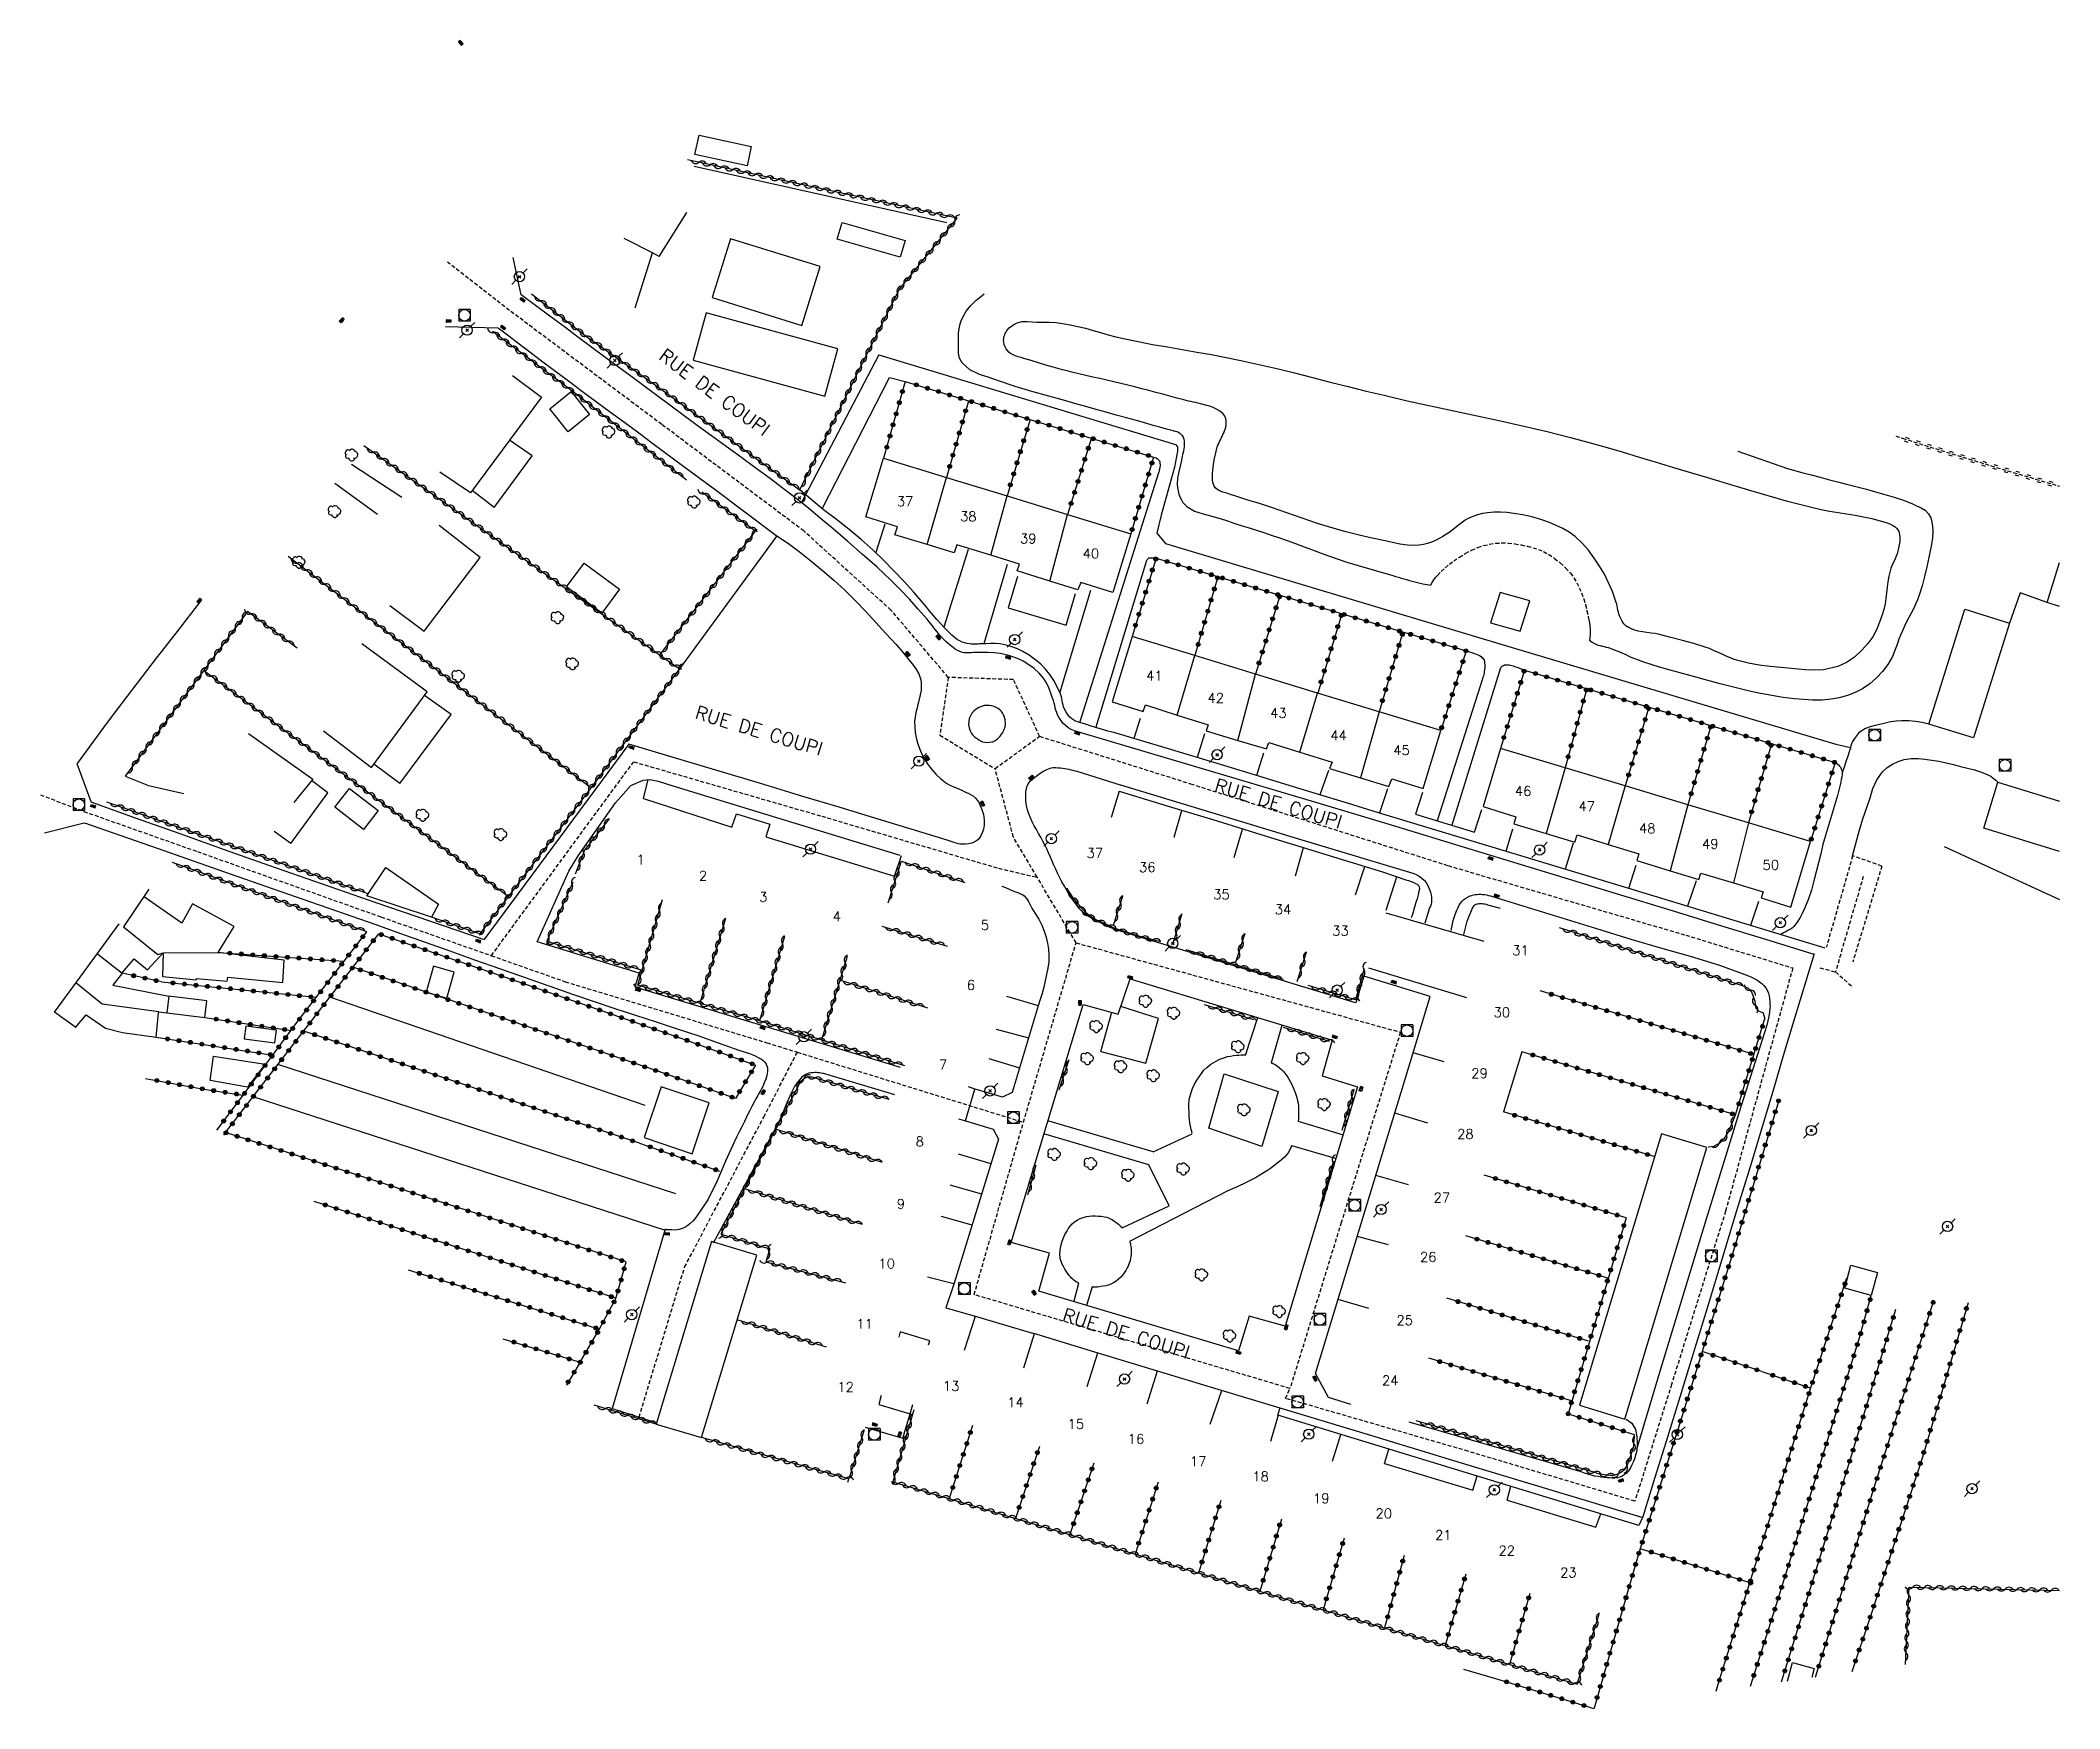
# Model space of a CAD drawing. Header units: millimetres. Extents: x 108019 to 109000, y 147057 to 148000.
# Drawn here: x 108737.8 to 109000, y 147403.8 to 147620.5 of the extents above; entities that cross this region are included whole.
import ezdxf
from ezdxf.enums import TextEntityAlignment as Align

# ---------------------------------------------------------------- set-up
doc = ezdxf.new("R2010")
doc.units = ezdxf.units.MM
doc.linetypes.add('DASHED', pattern=[0.75, 0.5, -0.25])
doc.layers.get('0').update_dxf_attribs({"linetype": 'CONTINUOUS'})
for name, color, linetype in [('W0001', 6, 'DASHED'), ('W0008', 7, 'CONTINUOUS'), ('W0014', 7, 'CONTINUOUS'), ('W0015', 2, 'CONTINUOUS'), ('W0017', 7, 'CONTINUOUS'), ('W0101', 7, 'CONTINUOUS'), ('W0104', 1, 'CONTINUOUS'), ('W0112', 1, 'DASHED'), ('W0211', 2, 'CONTINUOUS'), ('W0214', 2, 'CONTINUOUS'), ('W0220', 5, 'DASHED'), ('W0300', 7, 'CONTINUOUS'), ('W0310', 3, 'CONTINUOUS'), ('W0323', 7, 'CONTINUOUS'), ('W0330', 7, 'CONTINUOUS'), ('W0333', 7, 'CONTINUOUS'), ('W0401', 7, 'CONTINUOUS'), ('W0420', 7, 'CONTINUOUS'), ('W0473', 7, 'CONTINUOUS'), ('W0989', 7, 'CONTINUOUS'), ('W0991', 7, 'CONTINUOUS'), ('W1102', 7, 'CONTINUOUS')]:
    doc.layers.add(name, color=color, linetype=linetype)
doc.styles.get("Standard").update_dxf_attribs({"font": 'romans.shx', "width": 0.85})

msp = doc.modelspace()

# ---------------------------------------------------------------- texts
at = {"layer": 'W0989'}
for rotation, p in [(323.4195, (108817.98, 147579.19)), (343.3482, (108822.7, 147532.47)), (343.1934, (108890.14, 147523.01)), (342.8874, (108870.39, 147454.24))]:
    msp.add_text('RUE DE COUPI', height=1.75, rotation=rotation, dxfattribs=at).set_placement(p)
at = {"layer": 'W0991'}
for s, p in [('37', (108850.1, 147560.62)), ('38', (108858.32, 147558.68)), ('39', (108866.1, 147555.8)), ('40', (108874.24, 147553.86)), ('41', (108882.48, 147537.99)), ('42', (108890.44, 147535.1)), ('43', (108898.57, 147533.14)), ('44', (108906.39, 147530.23)), ('45', (108914.56, 147528.32)), ('46', (108930.35, 147523.01)), ('47', (108938.6, 147521.04)), ('48', (108946.46, 147518.16)), ('49', (108954.65, 147516.15)), ('1', (108815.77, 147514.11)), ('37', (108874.75, 147514.95)), ('36', (108881.55, 147513.12)), ('50', (108962.51, 147513.41)), ('2', (108823.87, 147512)), ('3', (108831.69, 147509.26)), ('35', (108891.19, 147509.58)), ('4', (108841.24, 147506.73)), ('5', (108860.48, 147505.6)), ('34', (108899.17, 147507.63)), ('33', (108906.63, 147504.86)), ('31', (108930.01, 147502.31)), ('6', (108858.65, 147497.82)), ('30', (108927.58, 147494.27)), ('7', (108855.03, 147487.49)), ('29', (108924.69, 147486.36)), ('8', (108852.02, 147477.51)), ('28', (108922.85, 147478.47)), ('9', (108849.56, 147469.4)), ('27', (108919.8, 147470.22)), ('10', (108847.72, 147461.65)), ('26', (108918.03, 147462.51)), ('11', (108844.86, 147453.82)), ('25', (108914.97, 147454.29)), ('12', (108842.39, 147445.62)), ('13', (108856.08, 147445.74)), ('24', (108913.1, 147446.47)), ('14', (108864.45, 147443.62)), ('15', (108872.28, 147440.81)), ('16', (108880.09, 147438.87)), ('17', (108888.17, 147435.95)), ('18', (108896.27, 147434)), ('19', (108904.15, 147431.16)), ('20', (108912.25, 147429.2)), ('21', (108919.99, 147426.39)), ('22', (108928.22, 147424.37)), ('23', (108936.22, 147421.52))]:
    msp.add_text(s, height=1.25, dxfattribs=at).set_placement(p, align=Align.MIDDLE_CENTER)

# ---------------------------------------------------------------- blocks, each defined once
blk = doc.blocks.new('T300')
for p, q in [((-0.8, 0.51), (-0.86, 0.34)), ((-0.86, 0.34), (-0.86, 0.17)), ((-0.86, 0.17), (-0.74, 0.06)), ((-0.69, 0.63), (-0.8, 0.51)), ((-0.8, -0.06), (-0.74, 0.06)), ((-0.74, 0.06), (-0.69, 0.11)), ((-0.57, 0.69), (-0.69, 0.63)), ((-0.46, 0.69), (-0.57, 0.69)), ((-0.29, 0.63), (-0.46, 0.69)), ((-0.29, 0.63), (-0.17, 0.74)), ((-0.23, 0.57), (-0.29, 0.63)), ((-0.17, 0.74), (-0.06, 0.8)), ((-0.06, 0.8), (0.06, 0.8)), ((0.06, 0.8), (0.23, 0.74)), ((0.23, 0.74), (0.34, 0.63)), ((0.34, 0.63), (0.4, 0.51)), ((0.46, 0.46), (0.34, 0.46)), ((0.4, 0.51), (0.4, 0.46)), ((0.57, 0.4), (0.46, 0.46)), ((0.57, 0.4), (0.69, 0.29)), ((0.69, 0.29), (0.74, 0.17)), ((0.74, 0.06), (0.69, -0.17)), ((0.74, 0.17), (0.74, 0.06)), ((-0.8, -0.17), (-0.8, -0.06)), ((-0.8, -0.23), (-0.8, -0.17)), ((-0.74, -0.34), (-0.8, -0.23)), ((-0.69, -0.4), (-0.74, -0.34)), ((-0.51, -0.46), (-0.69, -0.4)), ((-0.4, -0.46), (-0.51, -0.46)), ((-0.4, -0.46), (-0.34, -0.46)), ((-0.34, -0.46), (-0.34, -0.4)), ((-0.34, -0.51), (-0.34, -0.46)), ((-0.29, -0.63), (-0.34, -0.51)), ((-0.17, -0.74), (-0.29, -0.63)), ((-0.06, -0.8), (-0.17, -0.74)), ((0.06, -0.8), (-0.06, -0.8)), ((0.17, -0.74), (0.06, -0.8)), ((0.23, -0.69), (0.17, -0.74)), ((0.29, -0.46), (0.23, -0.46)), ((0.29, -0.63), (0.23, -0.69)), ((0.46, -0.4), (0.29, -0.46)), ((0.34, -0.51), (0.29, -0.63)), ((0.34, -0.51), (0.34, -0.46)), ((0.57, -0.34), (0.46, -0.4)), ((0.63, -0.29), (0.57, -0.34)), ((0.69, -0.17), (0.63, -0.29))]:
    blk.add_line(p, q)
blk = doc.blocks.new('T473')
for p, q in [((-0.166667, 0.166667), (0.166667, -0.166667)), ((-0.166667, -0.166667), (0.166667, 0.166667)), ((0.500001, 0.500001), (1.000002, 1.000002)), ((-1.000002, -1.000002), (-0.500001, -0.500001))]:
    blk.add_line(p, q)
blk.add_ellipse((0, 0), major_axis=(0.471405, 0.471405), ratio=1, start_param=5.4977871438, end_param=11.780972451)
blk = doc.blocks.new('T420')
for p, q in [((0.75, 0.75), (-0.75, 0.75)), ((-0.75, 0.75), (-0.75, -0.75)), ((0.75, 0.75), (0.75, -0.75)), ((0.75, -0.75), (-0.75, -0.75))]:
    blk.add_line(p, q)
blk.add_ellipse((0, 0), major_axis=(-0.53, 0.53), ratio=1, start_param=3.926991, end_param=10.210176)
blk = doc.blocks.new('T401')
for p, q in [((-0.3, 0.3), (0, 0.3)), ((-0.3, -0.25), (-0.3, 0.3)), ((-0.3, 0.15), (0, 0.15)), ((-0.3, 0), (0, 0)), ((0, 0.3), (0, -0.25)), ((-0.3, -0.15), (0, -0.15)), ((-0.3, -0.25), (-0.3, -0.3)), ((-0.3, -0.3), (0, -0.3)), ((0, -0.3), (0, -0.25))]:
    blk.add_line(p, q)
blk = doc.blocks.new('t220o')
at = {"color": 0, "linetype": 'Continuous'}
for p, q in [((-0.25, 0.25), (0.25, 0.25)), ((-0.25, -0.25), (0.25, -0.25))]:
    blk.add_line(p, q, dxfattribs=at)
blk = doc.blocks.new('t323o')
at = {"color": 0, "linetype": 'Continuous'}
for radius in [0.25, 0.15]:
    blk.add_circle((0, 0), radius, dxfattribs=at)
blk = doc.blocks.new('t310o')
at = {"color": 0, "linetype": 'Continuous'}
for centre, start, end in [((-0.5, 0.38), 216.8699, 323.1304), ((0.5, -0.37), 36.8699, 143.1303)]:
    blk.add_arc(centre, 0.625, start, end, dxfattribs=at)

# ---------------------------------------------------------------- linework, layer by layer
at = {"layer": 'W0001'}
for points in [[(108855.72, 147537.77), (108848.27, 147546.51), (108836.96, 147556.78), (108818.52, 147570.61), (108798.74, 147585.43), (108790.71, 147591.69)], [(108855.72, 147537.77), (108854.62, 147530.28), (108861.79, 147525.93)], [(108867.57, 147530.12), (108864.18, 147537.48), (108855.72, 147537.77)], [(108861.79, 147525.93), (108867.57, 147530.12)], [(108867.57, 147530.12), (108887.18, 147523.95), (108920.6, 147513.32), (108951.45, 147504.3), (108965.35, 147500.03), (108956.63, 147468.45), (108949.62, 147445.96), (108944.86, 147430.79), (108923.21, 147437.27), (108899.5, 147444.14), (108900.08, 147445.42)], [(108796.39, 147501.63), (108814.87, 147526.81), (108839.29, 147519.74), (108862.23, 147512.98), (108867.26, 147511.81)], [(108867.26, 147511.81), (108864.16, 147517.05), (108861.79, 147525.93)], [(108737.84, 147522.52), (108743.48, 147520.36), (108758.24, 147515.14), (108782.1, 147506.65), (108796.39, 147501.63)], [(108872.3, 147503.3), (108867.26, 147511.81)], [(108865.47, 147480), (108872.3, 147503.3)], [(108872.3, 147503.3), (108914.42, 147491.69), (108906.74, 147467), (108900.08, 147445.42)], [(108796.39, 147501.63), (108805.98, 147498.25), (108832.15, 147490.32), (108836.12, 147489.09)], [(108815.58, 147441.7), (108821.48, 147461.19), (108831.75, 147480.67), (108836.12, 147489.09)], [(108836.12, 147489.09), (108865.47, 147480)], [(108900.08, 147445.42), (108859.07, 147457.61), (108865.47, 147480)]]:
    msp.add_lwpolyline(points, dxfattribs=at)
at = {"layer": 'W0008'}
for points in [[(108800.25, 147587.47), (108799.23, 147592.31)], [(108833.53, 147556.1), (108834.25, 147555.63), (108834.95, 147555.14), (108835.65, 147554.63), (108836.34, 147554.11), (108837.87, 147552.9), (108839.38, 147551.67), (108840.85, 147550.4), (108842.29, 147549.08), (108843.67, 147547.73), (108844.99, 147546.33), (108846.3, 147544.91), (108847.6, 147543.49), (108848.24, 147542.79), (108848.89, 147542.09), (108849.52, 147541.37), (108850.13, 147540.64), (108850.6, 147540.07), (108851.08, 147539.5), (108851.52, 147538.89), (108851.88, 147538.23), (108852.02, 147537.85), (108852.13, 147537.46), (108852.19, 147537.06), (108852.21, 147536.66), (108852.18, 147536.07), (108852.06, 147535.49), (108851.92, 147534.93), (108851.79, 147534.36), (108851.74, 147534.07), (108851.67, 147533.78), (108851.6, 147533.5), (108851.52, 147533.21), (108851.46, 147532.92), (108851.4, 147532.63), (108851.36, 147532.33), (108851.35, 147532.04), (108851.36, 147531.33), (108851.43, 147530.63), (108851.56, 147529.94), (108851.74, 147529.26), (108851.99, 147528.52), (108852.3, 147527.8), (108852.66, 147527.11), (108853.07, 147526.45), (108853.57, 147525.8), (108854.11, 147525.2), (108854.71, 147524.64), (108855.35, 147524.14), (108855.63, 147523.95), (108855.93, 147523.78), (108856.23, 147523.64), (108856.54, 147523.5), (108856.85, 147523.37), (108857.16, 147523.24), (108857.47, 147523.11), (108857.77, 147522.96), (108858.08, 147522.82), (108858.39, 147522.68), (108858.7, 147522.53), (108858.98, 147522.33), (108859.23, 147522.1), (108859.46, 147521.84), (108859.66, 147521.55), (108859.83, 147521.24), (108860.09, 147520.62), (108860.28, 147519.96), (108860.39, 147519.28), (108860.38, 147518.59), (108860.29, 147518.07), (108860.13, 147517.57), (108859.88, 147517.09), (108859.53, 147516.68), (108859.17, 147516.43), (108858.77, 147516.26), (108858.35, 147516.16), (108857.93, 147516.11), (108857.63, 147516.09), (108857.32, 147516.11), (108857.02, 147516.16), (108856.73, 147516.26)], [(108814.25, 147529.11), (108795.42, 147503.69)], [(108855.55, 147516.61), (108850.88, 147518.05), (108846.2, 147519.48), (108841.53, 147520.9), (108836.85, 147522.32), (108831.2, 147524.03), (108825.54, 147525.73), (108819.88, 147527.42), (108814.22, 147529.11)], [(108802.33, 147503.43), (108806.47, 147512.62), (108807.65, 147514.61), (108812.5, 147521.48), (108814.48, 147523.72), (108816.11, 147524.43), (108816.98, 147524.52), (108818.04, 147524.29), (108819.94, 147523.68)], [(108878.08, 147504.8), (108877.52, 147504.99), (108876.96, 147505.21), (108876.42, 147505.44), (108875.88, 147505.7), (108875.2, 147506.02), (108874.53, 147506.36), (108873.88, 147506.75), (108873.28, 147507.21), (108872.76, 147507.73), (108872.31, 147508.3), (108871.89, 147508.9), (108871.49, 147509.5), (108871.13, 147510.06), (108870.79, 147510.64), (108870.47, 147511.23), (108870.16, 147511.82), (108869.91, 147512.34), (108869.66, 147512.86), (108869.43, 147513.38), (108869.2, 147513.91), (108868.97, 147514.44), (108868.74, 147514.97), (108868.5, 147515.49), (108868.26, 147516.01), (108868, 147516.52), (108867.72, 147517.02), (108867.44, 147517.51), (108867.15, 147518), (108866.87, 147518.5), (108866.61, 147519), (108866.37, 147519.52), (108866.17, 147520.06), (108866.01, 147520.59), (108865.88, 147521.13), (108865.8, 147521.68), (108865.77, 147522.23), (108865.77, 147522.45), (108865.78, 147522.67), (108865.8, 147522.89), (108865.83, 147523.11), (108865.87, 147523.33), (108865.93, 147523.54), (108866, 147523.75), (108866.1, 147523.95), (108866.34, 147524.29), (108866.63, 147524.57), (108866.95, 147524.81), (108867.27, 147525.04), (108867.66, 147525.32), (108868.07, 147525.59), (108868.5, 147525.82), (108868.96, 147525.99), (108869.29, 147526.05), (108869.63, 147526.06), (108869.96, 147526.04), (108870.29, 147526.02), (108870.56, 147525.99), (108870.84, 147525.95), (108871.11, 147525.9), (108871.38, 147525.84), (108871.64, 147525.78), (108871.89, 147525.72), (108872.15, 147525.65), (108872.4, 147525.57)], [(108872.4, 147525.57), (108878.02, 147523.83)], [(108819.94, 147523.68), (108849.41, 147514.7)], [(108795.39, 147503.72), (108788.41, 147506.1), (108781.44, 147508.51), (108774.47, 147510.93), (108767.51, 147513.36), (108761.74, 147515.39), (108755.97, 147517.44), (108750.21, 147519.49), (108744.45, 147521.56)], [(108743.57, 147518.86), (108753.02, 147515.57), (108762.48, 147512.27), (108771.93, 147508.97), (108781.38, 147505.66), (108784.59, 147504.53), (108787.8, 147503.39), (108791.01, 147502.25), (108794.22, 147501.11), (108797.43, 147499.97), (108800.64, 147498.84), (108803.85, 147497.71), (108807.07, 147496.6), (108809.75, 147495.68), (108812.43, 147494.79), (108815.12, 147493.91), (108817.81, 147493.03), (108820.5, 147492.15), (108823.19, 147491.25), (108825.86, 147490.33), (108828.53, 147489.37), (108829.21, 147489.14), (108829.89, 147488.92), (108830.57, 147488.65), (108831.22, 147488.32), (108831.45, 147488.17), (108831.69, 147488), (108831.9, 147487.8), (108832.07, 147487.56), (108832.17, 147487.33), (108832.23, 147487.08), (108832.25, 147486.82), (108832.25, 147486.57), (108832.17, 147486.06), (108832.01, 147485.58), (108831.82, 147485.12), (108831.62, 147484.66), (108831.51, 147484.42), (108831.39, 147484.18), (108831.26, 147483.95), (108831.13, 147483.72), (108830.99, 147483.49), (108830.86, 147483.25), (108830.73, 147483.02), (108830.6, 147482.79), (108830.25, 147482.12), (108829.91, 147481.44), (108829.58, 147480.77), (108829.24, 147480.09), (108828.91, 147479.42), (108828.58, 147478.74), (108828.24, 147478.06), (108827.91, 147477.39), (108826.77, 147474.93), (108825.69, 147472.41), (108824.48, 147469.92), (108822.95, 147467.63), (108822.58, 147467.2), (108822.17, 147466.8), (108821.72, 147466.45), (108821.2, 147466.18), (108820.76, 147466.05), (108820.3, 147466), (108819.84, 147466.01), (108819.39, 147466.02), (108819.29, 147466.03), (108819.18, 147466.04), (108819.07, 147466.06), (108818.97, 147466.08)], [(108856.73, 147516.26), (108855.55, 147516.61)], [(108862.68, 147510.65), (108863.16, 147510.47), (108863.64, 147510.28), (108864.11, 147510.07), (108864.58, 147509.87), (108864.83, 147509.77), (108865.08, 147509.68), (108865.33, 147509.57), (108865.55, 147509.42), (108865.88, 147509.06), (108866.14, 147508.65), (108866.36, 147508.23), (108866.58, 147507.82), (108867.01, 147507.09), (108867.45, 147506.35), (108867.84, 147505.59), (108868.17, 147504.8), (108868.41, 147504.04), (108868.6, 147503.27), (108868.72, 147502.48), (108868.78, 147501.69), (108868.75, 147500.85), (108868.64, 147500.01), (108868.48, 147499.18), (108868.3, 147498.37), (108868.11, 147497.55), (108867.9, 147496.73), (108867.65, 147495.93), (108867.38, 147495.13)], [(108849.49, 147487.11), (108815.06, 147497.52), (108815.6, 147499.37), (108802.33, 147503.43)], [(108908.58, 147495.52), (108878.08, 147504.8)], [(108903.41, 147447.35), (108916.04, 147488.9), (108918.26, 147496.34), (108909.68, 147498.96), (108908.61, 147495.52)], [(108867.38, 147495.13), (108864.01, 147483.86)], [(108945.88, 147428.68), (108947.51, 147433.9), (108949.13, 147439.13), (108950.74, 147444.36), (108952.35, 147449.59), (108954.28, 147455.9), (108956.2, 147462.21), (108958.11, 147468.52), (108960.02, 147474.83), (108961.41, 147479.43), (108962.79, 147484.04), (108964.16, 147488.65), (108965.53, 147493.26)], [(108961.97, 147492.61), (108960.76, 147488.8), (108959.56, 147484.98), (108958.37, 147481.16), (108957.19, 147477.35), (108954.13, 147467.4), (108951.09, 147457.45), (108948.07, 147447.49), (108945.08, 147437.52)], [(108825.25, 147464.35), (108827.37, 147468.23), (108829.48, 147472.12), (108831.58, 147476.01), (108833.66, 147479.91), (108834.03, 147480.67), (108834.37, 147481.46), (108834.68, 147482.24), (108835, 147483.03), (108835.35, 147483.82), (108835.77, 147484.59), (108836.26, 147485.31), (108836.83, 147485.97), (108837.01, 147486.12), (108837.22, 147486.24), (108837.43, 147486.33), (108837.65, 147486.4), (108837.89, 147486.45), (108838.13, 147486.48), (108838.37, 147486.49), (108838.61, 147486.49), (108838.8, 147486.48), (108838.98, 147486.45), (108839.16, 147486.42), (108839.34, 147486.37)], [(108839.34, 147486.4), (108848.74, 147483.58)], [(108862.74, 147483.25), (108859.19, 147484.3)], [(108864.01, 147483.86), (108862.74, 147483.25)], [(108857.97, 147480.17), (108861.53, 147479.1), (108862.23, 147477.8)], [(108862.23, 147477.8), (108856.46, 147459.1), (108855.41, 147455.89), (108859.07, 147454.86)], [(108818.97, 147466.11), (108812.08, 147442.84)], [(108859.07, 147454.86), (108866.66, 147452.61)], [(108907.98, 147443.34), (108905.08, 147444.27), (108903.41, 147447.35)], [(108812.08, 147442.84), (108817.61, 147441.05)], [(108844.94, 147440.41), (108849.81, 147438.99), (108850.77, 147442.15)], [(108937.9, 147434.59), (108915.57, 147441.05)], [(108945.17, 147437.87), (108945.09, 147437.37), (108944.98, 147436.88), (108944.84, 147436.4), (108944.66, 147435.93), (108944.48, 147435.53), (108944.28, 147435.12), (108944.03, 147434.73), (108943.73, 147434.39), (108943.47, 147434.19), (108943.19, 147434.03), (108942.89, 147433.91), (108942.58, 147433.82), (108942.25, 147433.77), (108941.91, 147433.78), (108941.58, 147433.81), (108941.25, 147433.84), (108940.85, 147433.88), (108940.45, 147433.92), (108940.05, 147433.98), (108939.65, 147434.05), (108939.2, 147434.16), (108938.76, 147434.29), (108938.32, 147434.43), (108937.9, 147434.59)]]:
    msp.add_lwpolyline(points, dxfattribs=at)
msp.add_lwpolyline([(108863.87, 147464.37), (108873.23, 147495.31), (108877.79, 147494.05), (108879.34, 147498.62), (108905.56, 147490.67), (108904.26, 147486.01), (108908.85, 147484.58), (108899.47, 147453.51), (108894.79, 147454.83), (108893.39, 147450.33), (108867.49, 147458.07), (108868.84, 147462.99)], close=True, dxfattribs=at)
at = {"layer": 'W0014'}
for points in [[(108872.95, 147530.56), (108872.53, 147530.69), (108872.1, 147530.83), (108871.68, 147530.99), (108871.28, 147531.22), (108870.92, 147531.51), (108870.6, 147531.84), (108870.31, 147532.21), (108870.06, 147532.6), (108869.91, 147532.89), (108869.79, 147533.2), (108869.69, 147533.5), (108869.61, 147533.82), (108869.53, 147534.13), (108869.45, 147534.44), (108869.36, 147534.75), (108869.26, 147535.05), (108869.01, 147535.72), (108868.77, 147536.4), (108868.47, 147537.06), (108868.09, 147537.67), (108867.51, 147538.33), (108866.87, 147538.91), (108866.16, 147539.42), (108865.43, 147539.87), (108864.71, 147540.22), (108863.97, 147540.49), (108863.21, 147540.71), (108862.43, 147540.87), (108861.67, 147540.96), (108860.91, 147540.99), (108860.14, 147540.98), (108859.38, 147540.98), (108859.16, 147540.98), (108858.93, 147540.98), (108858.71, 147540.96), (108858.48, 147540.95), (108858.25, 147540.94), (108858.02, 147540.95), (108857.79, 147540.97), (108857.57, 147541.01), (108857.23, 147541.12), (108856.92, 147541.28), (108856.62, 147541.45), (108856.33, 147541.64), (108856, 147541.89), (108855.68, 147542.15), (108855.38, 147542.43), (108855.09, 147542.72), (108854.8, 147543.03), (108854.53, 147543.35), (108854.27, 147543.67), (108854.01, 147544), (108853.75, 147544.34), (108853.5, 147544.67), (108853.24, 147545), (108852.97, 147545.32), (108851.82, 147546.62), (108850.66, 147547.91), (108849.47, 147549.17), (108848.24, 147550.4), (108846.42, 147552.12), (108844.55, 147553.78), (108842.66, 147555.41), (108840.76, 147557.04), (108839.62, 147558.01), (108838.48, 147558.97), (108837.33, 147559.92), (108836.16, 147560.85), (108834.32, 147562.27), (108832.47, 147563.67), (108830.61, 147565.04), (108828.74, 147566.41), (108826.86, 147567.77), (108824.99, 147569.13), (108823.11, 147570.49), (108821.25, 147571.86), (108817.87, 147574.36), (108814.5, 147576.87), (108811.13, 147579.37), (108807.76, 147581.88), (108805.88, 147583.28), (108804, 147584.67), (108802.13, 147586.07), (108800.25, 147587.47)], [(108790.42, 147583.34), (108797.24, 147583.17)], [(108797.27, 147583.17), (108798.64, 147582.12), (108800, 147581.07), (108801.38, 147580.03), (108802.75, 147578.99), (108804.57, 147577.63), (108806.39, 147576.27), (108808.22, 147574.91), (108810.05, 147573.56), (108811.88, 147572.21), (108813.71, 147570.86), (108815.54, 147569.51), (108817.37, 147568.16), (108821.4, 147565.15), (108825.44, 147562.15), (108829.47, 147559.14), (108833.5, 147556.13)], [(108846.71, 147579.66), (108836.64, 147560.49)], [(108846.71, 147579.67), (108885.22, 147568.03), (108885.46, 147567.73), (108885.49, 147567.13), (108885.07, 147565.07), (108883.37, 147558.85), (108882.77, 147556.49)], [(108839.38, 147559.75), (108848.08, 147576.71), (108850.13, 147576.2)], [(108882.37, 147566.38), (108882.54, 147566.34), (108882.7, 147566.27), (108882.85, 147566.19), (108882.98, 147566.07), (108883.06, 147565.98), (108883.12, 147565.88), (108883.16, 147565.77), (108883.19, 147565.65), (108883.21, 147565.33), (108883.18, 147565), (108883.11, 147564.69), (108883.04, 147564.38)], [(108872.79, 147531.9), (108883.04, 147564.38)], [(108839.53, 147559.52), (108836.5, 147562.09)], [(108969.57, 147502.6), (108963.16, 147504.54), (108956.76, 147506.49), (108950.35, 147508.43), (108943.95, 147510.38), (108911.58, 147520.2), (108907.56, 147521.43), (108903.54, 147522.65), (108899.52, 147523.88), (108895.49, 147525.11), (108891.47, 147526.34), (108887.45, 147527.56), (108883.42, 147528.77), (108879.39, 147529.98), (108878.66, 147530.19), (108877.93, 147530.39), (108877.19, 147530.6), (108876.45, 147530.8), (108875.72, 147531), (108874.99, 147531.22), (108874.26, 147531.44), (108873.53, 147531.68), (108873.08, 147531.81), (108872.62, 147531.94), (108872.16, 147532.11), (108871.75, 147532.37), (108871.44, 147532.66), (108871.18, 147532.99), (108870.97, 147533.35), (108870.78, 147533.71), (108870.68, 147533.96), (108870.61, 147534.21), (108870.55, 147534.47), (108870.5, 147534.72), (108870.45, 147534.98), (108870.4, 147535.24), (108870.33, 147535.49), (108870.24, 147535.74), (108869.85, 147536.56), (108869.41, 147537.36), (108868.91, 147538.13), (108868.34, 147538.84), (108867.68, 147539.51), (108866.97, 147540.11), (108866.2, 147540.65), (108865.4, 147541.13), (108864.69, 147541.47), (108863.96, 147541.75), (108863.21, 147541.96), (108862.44, 147542.12), (108861.82, 147542.18), (108861.2, 147542.17), (108860.58, 147542.13), (108859.96, 147542.11), (108859.78, 147542.11), (108859.6, 147542.1), (108859.42, 147542.1), (108859.24, 147542.09), (108859.06, 147542.08), (108858.88, 147542.08), (108858.69, 147542.09), (108858.51, 147542.11), (108858.18, 147542.17), (108857.85, 147542.26), (108857.52, 147542.36), (108857.21, 147542.5), (108856.93, 147542.66), (108856.67, 147542.85), (108856.43, 147543.05), (108856.18, 147543.26), (108855.95, 147543.46), (108855.73, 147543.67), (108855.52, 147543.88), (108855.31, 147544.1), (108854.77, 147544.68), (108854.25, 147545.27), (108853.74, 147545.87), (108853.24, 147546.47), (108852.74, 147547.08), (108852.23, 147547.68), (108851.72, 147548.28), (108851.2, 147548.86), (108849.93, 147550.25), (108848.65, 147551.62), (108847.33, 147552.97), (108845.97, 147554.27), (108844.42, 147555.66), (108842.83, 147556.99), (108841.2, 147558.28), (108839.53, 147559.52)], [(108833.47, 147556.16), (108820.84, 147538.89)], [(108882.77, 147556.49), (108883.92, 147555.16)], [(108881.51, 147553), (108881.56, 147553.08), (108881.61, 147553.16), (108881.68, 147553.22), (108881.75, 147553.28), (108881.83, 147553.3), (108881.9, 147553.31), (108881.98, 147553.31), (108882.05, 147553.31), (108882.21, 147553.3), (108882.37, 147553.3), (108882.53, 147553.28), (108882.69, 147553.26)], [(108883.92, 147555.16), (108930.22, 147541.26), (108970.93, 147529.11), (108972.87, 147528.65)], [(108874.9, 147531.33), (108881.51, 147553)], [(108742.64, 147526.59), (108743.94, 147528.37), (108745.25, 147530.15), (108746.56, 147531.91), (108747.89, 147533.67), (108750.4, 147536.97), (108752.92, 147540.26), (108755.47, 147543.52), (108758.82, 147547.86), (108758.82, 147547.86)], [(108922.97, 147541.2), (108923.24, 147541.12), (108923.51, 147541.04), (108923.77, 147540.96), (108924.03, 147540.86), (108924.25, 147540.78), (108924.47, 147540.7), (108924.68, 147540.6), (108924.88, 147540.47), (108925, 147540.37), (108925.1, 147540.25), (108925.2, 147540.13), (108925.27, 147539.99), (108925.33, 147539.8), (108925.35, 147539.61), (108925.36, 147539.42), (108925.36, 147539.23), (108925.36, 147539), (108925.34, 147538.78), (108925.31, 147538.55), (108925.27, 147538.33), (108925.23, 147538.14), (108925.19, 147537.96), (108925.13, 147537.78), (108925.06, 147537.6)], [(108925.06, 147537.6), (108919.17, 147519.16)], [(108921.13, 147518.61), (108927.47, 147539.07)], [(108927.47, 147539.07), (108927.57, 147539.18), (108927.68, 147539.26), (108927.8, 147539.33), (108927.93, 147539.38), (108928.08, 147539.4), (108928.23, 147539.41), (108928.38, 147539.39), (108928.53, 147539.38), (108928.71, 147539.35), (108928.88, 147539.3), (108929.05, 147539.25), (108929.23, 147539.2), (108929.55, 147539.09), (108929.88, 147538.96), (108930.2, 147538.83), (108930.51, 147538.7)], [(108903.32, 147521.55), (108872.95, 147530.56)], [(108744.45, 147521.59), (108742.61, 147526.56)], [(108877.89, 147522.98), (108884.27, 147521.06), (108890.64, 147519.12), (108897, 147517.17), (108903.36, 147515.21), (108906.31, 147514.3), (108909.26, 147513.39), (108912.2, 147512.47), (108915.12, 147511.49), (108915.46, 147511.38), (108915.81, 147511.28), (108916.16, 147511.15), (108916.48, 147510.98), (108916.6, 147510.9), (108916.71, 147510.8), (108916.81, 147510.69), (108916.87, 147510.55), (108916.9, 147510.41), (108916.88, 147510.27), (108916.85, 147510.14), (108916.82, 147510.01), (108916.7, 147509.51), (108916.57, 147509.02), (108916.42, 147508.53), (108916.27, 147508.05), (108916.17, 147507.67), (108916.05, 147507.29), (108915.94, 147506.91), (108915.82, 147506.54)], [(108878.06, 147523.83), (108901.63, 147516.66)], [(108968.15, 147501.79), (108961.87, 147503.72), (108955.59, 147505.65), (108949.31, 147507.58), (108943.03, 147509.5), (108933.11, 147512.52), (108923.18, 147515.55), (108913.25, 147518.56), (108903.32, 147521.55)], [(108738.38, 147517.6), (108743.54, 147518.86)], [(108901.63, 147516.66), (108916.04, 147512.34)], [(108916.04, 147512.34), (108916.44, 147512.15), (108916.83, 147511.95), (108917.2, 147511.7), (108917.53, 147511.41), (108917.74, 147511.14), (108917.92, 147510.85), (108918.07, 147510.54), (108918.19, 147510.23), (108918.31, 147509.89), (108918.4, 147509.55), (108918.46, 147509.2), (108918.47, 147508.84), (108918.44, 147508.58), (108918.39, 147508.33), (108918.31, 147508.08), (108918.2, 147507.84)], [(108921.02, 147504.91), (108921.13, 147505.56), (108921.28, 147506.21), (108921.48, 147506.85), (108921.71, 147507.47), (108921.85, 147507.8), (108922.01, 147508.12), (108922.2, 147508.43), (108922.43, 147508.71), (108922.67, 147508.92), (108922.93, 147509.1), (108923.21, 147509.25), (108923.49, 147509.38), (108923.7, 147509.46), (108923.92, 147509.52), (108924.14, 147509.56), (108924.37, 147509.59), (108924.61, 147509.61), (108924.85, 147509.61), (108925.09, 147509.59), (108925.33, 147509.57), (108925.6, 147509.52), (108925.87, 147509.46), (108926.13, 147509.38), (108926.39, 147509.3)], [(108926.39, 147509.3), (108930.88, 147507.92), (108935.37, 147506.55), (108939.86, 147505.17), (108944.34, 147503.78), (108948.17, 147502.65), (108952.02, 147501.57), (108955.85, 147500.4), (108959.6, 147499.01), (108959.98, 147498.85), (108960.35, 147498.68), (108960.71, 147498.49), (108961.05, 147498.25), (108961.34, 147498.02), (108961.61, 147497.75), (108961.86, 147497.46), (108962.05, 147497.14), (108962.19, 147496.78), (108962.27, 147496.41), (108962.32, 147496.03), (108962.36, 147495.66), (108962.38, 147495.46), (108962.39, 147495.25), (108962.4, 147495.05), (108962.39, 147494.84), (108962.33, 147494.28), (108962.24, 147493.71), (108962.12, 147493.16), (108961.97, 147492.61)], [(108918.2, 147507.84), (108917.57, 147505.84)], [(108922.67, 147504.38), (108922.85, 147505.26), (108923.1, 147506.13), (108923.41, 147506.98), (108923.78, 147507.8), (108923.84, 147507.91), (108923.91, 147508.02), (108923.99, 147508.13), (108924.08, 147508.22), (108924.17, 147508.28), (108924.27, 147508.32), (108924.37, 147508.35), (108924.48, 147508.37), (108924.62, 147508.4), (108924.76, 147508.41), (108924.91, 147508.41), (108925.05, 147508.4), (108925.22, 147508.38), (108925.39, 147508.35), (108925.55, 147508.31), (108925.71, 147508.25)], [(108925.71, 147508.25), (108927.35, 147507.8)], [(108965.53, 147493.26), (108968.18, 147501.9)], [(108875.5, 147489.17), (108881.36, 147487.67), (108882.99, 147493.45), (108878.12, 147495.03)], [(108875.5, 147489.17), (108876.96, 147494.28)], [(108894.32, 147488.73), (108895.89, 147493.6)], [(108899, 147492.55), (108897.65, 147487.71)], [(108887.4, 147478.57), (108887.33, 147478.8), (108887.26, 147479.04), (108887.21, 147479.27), (108887.16, 147479.51), (108887.09, 147479.92), (108887.04, 147480.34), (108887, 147480.75), (108886.98, 147481.17), (108886.97, 147481.43), (108886.96, 147481.69), (108886.95, 147481.95), (108886.95, 147482.21), (108886.96, 147482.47), (108886.98, 147482.74), (108887.01, 147483), (108887.06, 147483.25), (108887.23, 147483.84), (108887.44, 147484.4), (108887.7, 147484.94), (108887.99, 147485.46), (108888.27, 147485.91), (108888.57, 147486.34), (108888.9, 147486.75), (108889.28, 147487.12), (108889.81, 147487.53), (108890.39, 147487.88), (108890.99, 147488.18), (108891.61, 147488.42), (108891.98, 147488.53), (108892.37, 147488.6), (108892.76, 147488.65), (108893.15, 147488.7), (108893.44, 147488.73), (108893.73, 147488.75), (108894.03, 147488.76), (108894.32, 147488.76)], [(108897.65, 147487.74), (108897.86, 147487.64), (108898.07, 147487.53), (108898.27, 147487.4), (108898.47, 147487.26), (108898.72, 147487.06), (108898.96, 147486.85), (108899.19, 147486.63), (108899.4, 147486.39), (108899.67, 147486.04), (108899.9, 147485.68), (108900.12, 147485.3), (108900.31, 147484.91), (108900.55, 147484.4), (108900.75, 147483.88), (108900.93, 147483.34), (108901.07, 147482.8), (108901.13, 147482.46), (108901.17, 147482.12), (108901.18, 147481.78), (108901.2, 147481.44), (108901.2, 147481.11), (108901.19, 147480.79), (108901.17, 147480.46), (108901.14, 147480.14)], [(108882.3, 147476.15), (108868.65, 147480.17)], [(108901.14, 147480.14), (108906.98, 147478.38)], [(108881.77, 147474.47), (108868.14, 147478.5)], [(108882.3, 147476.15), (108887.4, 147478.51)], [(108878.29, 147466.28), (108884.39, 147469.15), (108881.75, 147474.47)], [(108900.28, 147476.97), (108900.17, 147476.66), (108900.03, 147476.36), (108899.87, 147476.07), (108899.68, 147475.8), (108899.38, 147475.46), (108899.04, 147475.17), (108898.7, 147474.89), (108898.35, 147474.62), (108897.95, 147474.31), (108897.55, 147474.01), (108897.14, 147473.73), (108896.72, 147473.46), (108895.58, 147472.8), (108894.41, 147472.19), (108893.22, 147471.62), (108892.01, 147471.11)], [(108905.99, 147475.29), (108900.31, 147476.94)], [(108892.01, 147471.11), (108879.26, 147464.52)], [(108872.67, 147459.09), (108872.55, 147459.15), (108872.42, 147459.21), (108872.3, 147459.29), (108872.19, 147459.36), (108872.03, 147459.49), (108871.87, 147459.62), (108871.72, 147459.76), (108871.58, 147459.91), (108871.38, 147460.15), (108871.19, 147460.4), (108871.02, 147460.66), (108870.86, 147460.93), (108870.67, 147461.25), (108870.5, 147461.58), (108870.35, 147461.93), (108870.25, 147462.29), (108870.22, 147462.52), (108870.2, 147462.75), (108870.2, 147462.98), (108870.22, 147463.21), (108870.24, 147463.43), (108870.28, 147463.66), (108870.32, 147463.88), (108870.37, 147464.1), (108870.49, 147464.55), (108870.66, 147464.99), (108870.86, 147465.42), (108871.09, 147465.83), (108871.3, 147466.16), (108871.53, 147466.49), (108871.8, 147466.8), (108872.1, 147467.07), (108872.45, 147467.3), (108872.83, 147467.49), (108873.23, 147467.64), (108873.64, 147467.76), (108874.02, 147467.82), (108874.41, 147467.85), (108874.79, 147467.84), (108875.18, 147467.82), (108875.56, 147467.78), (108875.94, 147467.73), (108876.32, 147467.65), (108876.69, 147467.52), (108876.94, 147467.39), (108877.18, 147467.23), (108877.4, 147467.06), (108877.63, 147466.89), (108877.8, 147466.75), (108877.97, 147466.61), (108878.13, 147466.46), (108878.29, 147466.31)], [(108879.26, 147464.52), (108879.31, 147464.36), (108879.36, 147464.19), (108879.39, 147464.02), (108879.42, 147463.86), (108879.44, 147463.67), (108879.45, 147463.49), (108879.45, 147463.31), (108879.45, 147463.13), (108879.44, 147462.86), (108879.42, 147462.58), (108879.38, 147462.31), (108879.33, 147462.04), (108879.26, 147461.79), (108879.16, 147461.55), (108879.06, 147461.31), (108878.94, 147461.08), (108878.76, 147460.75), (108878.56, 147460.44), (108878.34, 147460.14), (108878.1, 147459.86), (108877.8, 147459.6), (108877.49, 147459.35), (108877.15, 147459.14), (108876.8, 147458.96), (108876.48, 147458.84), (108876.16, 147458.76), (108875.83, 147458.7), (108875.5, 147458.65), (108875.29, 147458.62), (108875.08, 147458.6), (108874.87, 147458.59), (108874.65, 147458.59), (108874.59, 147458.59), (108874.52, 147458.6), (108874.45, 147458.61), (108874.38, 147458.62)], [(108872.04, 147456.8), (108872.67, 147459.12)], [(108874.38, 147458.62), (108873.68, 147456.22)], [(108866.66, 147452.64), (108874.68, 147450.2), (108882.7, 147447.77), (108890.72, 147445.34), (108898.74, 147442.91), (108910.53, 147439.35), (108922.31, 147435.79), (108934.09, 147432.23), (108945.88, 147428.68)], [(108898.5, 147441.96), (108898.79, 147442.89)], [(108945.38, 147427.65), (108898.5, 147441.96)], [(108842.69, 147433.25), (108842.81, 147433.68)], [(108945.86, 147428.69), (108945.38, 147427.65)]]:
    msp.add_lwpolyline(points, dxfattribs=at)
msp.add_lwpolyline([(108889.54, 147479.23), (108891.54, 147486.27), (108898.55, 147483.99), (108896.41, 147476.86)], close=True, dxfattribs=at)
at = {"layer": 'W0015'}
msp.add_lwpolyline([(108861.39, 147529.39), (108861.51, 147529.42), (108861.61, 147529.46), (108861.72, 147529.51), (108861.82, 147529.57), (108861.95, 147529.66), (108862.09, 147529.77), (108862.21, 147529.88), (108862.33, 147530), (108862.46, 147530.14), (108862.57, 147530.3), (108862.68, 147530.46), (108862.78, 147530.63), (108862.83, 147530.73), (108862.88, 147530.83), (108862.93, 147530.92), (108862.98, 147531.02), (108863.02, 147531.13), (108863.06, 147531.23), (108863.09, 147531.34), (108863.11, 147531.45), (108863.13, 147531.65), (108863.13, 147531.86), (108863.12, 147532.06), (108863.08, 147532.26), (108863.01, 147532.54), (108862.91, 147532.81), (108862.79, 147533.08), (108862.62, 147533.32), (108862.43, 147533.53), (108862.2, 147533.71), (108861.95, 147533.86), (108861.69, 147533.98), (108861.37, 147534.08), (108861.05, 147534.13), (108860.72, 147534.14), (108860.39, 147534.1), (108860.01, 147534), (108859.66, 147533.86), (108859.32, 147533.66), (108859.03, 147533.4), (108858.78, 147533.11), (108858.58, 147532.78), (108858.44, 147532.42), (108858.37, 147532.04), (108858.36, 147531.63), (108858.42, 147531.23), (108858.55, 147530.84), (108858.73, 147530.47), (108858.9, 147530.25), (108859.11, 147530.06), (108859.33, 147529.9), (108859.55, 147529.75), (108859.69, 147529.65), (108859.84, 147529.56), (108859.99, 147529.48), (108860.15, 147529.42), (108860.46, 147529.36), (108860.77, 147529.33), (108861.08, 147529.35)], close=True, dxfattribs=at)
at = {"layer": 'W0017'}
for points in [[(108784.76, 147561.13), (108778.22, 147565.4)], [(108781.63, 147558.94), (108776.06, 147562.93)], [(108847.46, 147557.65), (108846.33, 147553.97)], [(108858.31, 147554.36), (108855.15, 147544.27)], [(108863.38, 147552.45), (108860.33, 147542.12)], [(108864.69, 147550.89), (108863.51, 147546.81), (108871, 147544.57), (108872.24, 147548.68)], [(108874.16, 147549.07), (108870.18, 147535.87)], [(108998.37, 147547.49), (108994.86, 147548.74), (108993.48, 147544.83)], [(108880.61, 147532.41), (108879.81, 147529.85)], [(108983.01, 147531.71), (108982.15, 147531.91), (108981.28, 147532.04), (108980.41, 147532.11), (108979.53, 147532.13), (108978.8, 147532.08), (108978.08, 147531.98), (108977.36, 147531.84), (108976.66, 147531.67), (108976.04, 147531.51), (108975.42, 147531.34), (108974.81, 147531.11), (108974.24, 147530.79), (108973.9, 147530.51), (108973.61, 147530.18), (108973.35, 147529.83), (108973.13, 147529.46), (108973.06, 147529.31), (108973, 147529.16), (108972.95, 147529.01), (108972.9, 147528.86), (108972.86, 147528.7), (108972.83, 147528.55), (108972.78, 147528.4), (108972.74, 147528.25), (108972.5, 147527.53), (108972.26, 147526.81), (108972.01, 147526.1), (108971.76, 147525.38)], [(108888.97, 147530.46), (108888.01, 147527.36)], [(108896.63, 147527.94), (108895.75, 147525.01)], [(108973.13, 147514.59), (108973.53, 147516.21), (108973.97, 147517.82), (108974.47, 147519.42), (108975.01, 147521), (108975.39, 147522.14), (108975.77, 147523.32), (108976.27, 147524.47), (108976.99, 147525.5), (108977.6, 147526.06), (108978.3, 147526.51), (108979.04, 147526.84), (108979.82, 147527.09), (108980.72, 147527.23), (108981.62, 147527.22), (108982.51, 147527.14), (108983.39, 147527.03), (108984.34, 147526.89), (108985.28, 147526.68), (108986.21, 147526.44), (108987.13, 147526.19), (108988.03, 147525.97), (108988.94, 147525.75), (108989.84, 147525.48), (108990.7, 147525.11), (108991.05, 147524.92), (108991.39, 147524.69), (108991.7, 147524.44), (108991.99, 147524.16)], [(108748.86, 147524.93), (108751.86, 147523.71), (108756.45, 147522.67)], [(108816.13, 147522.04), (108816.75, 147524.5)], [(108905.07, 147525.69), (108903.97, 147522.51)], [(108970.86, 147526.71), (108971.02, 147526.63), (108971.17, 147526.52), (108971.31, 147526.4), (108971.43, 147526.26), (108971.55, 147526.09), (108971.65, 147525.91), (108971.72, 147525.71), (108971.76, 147525.51), (108971.78, 147525.17), (108971.73, 147524.83), (108971.66, 147524.5), (108971.59, 147524.18), (108971.39, 147523.3), (108971.16, 147522.42), (108970.91, 147521.55), (108970.65, 147520.68), (108970.38, 147519.82), (108970.11, 147518.96), (108969.85, 147518.09), (108969.6, 147517.23), (108969.28, 147516.05), (108968.98, 147514.87), (108968.7, 147513.69), (108968.41, 147512.51), (108968.11, 147511.33), (108967.77, 147510.15), (108967.38, 147509), (108966.93, 147507.86), (108966.64, 147507.21), (108966.32, 147506.58), (108965.94, 147505.97), (108965.49, 147505.41), (108965.28, 147505.22), (108965.05, 147505.07), (108964.82, 147504.93), (108964.58, 147504.8), (108964.37, 147504.69), (108964.15, 147504.58), (108963.93, 147504.47), (108963.7, 147504.38)], [(108816.13, 147522.04), (108827.62, 147518.34), (108828.22, 147520.04), (108832.54, 147518.71), (108832.03, 147517.08), (108848.74, 147511.97), (108849.64, 147514.63)], [(108877.89, 147522.98), (108876.87, 147519.56)], [(108912.75, 147523.31), (108911.68, 147520.17)], [(108917.29, 147522.81), (108916.36, 147520), (108924.04, 147517.69), (108924.97, 147520.62)], [(108885.03, 147517.01), (108886.03, 147520.49)], [(108892.83, 147514.4), (108893.93, 147518.08)], [(108928.97, 147518.08), (108928.12, 147515.18)], [(108900.81, 147512.02), (108901.84, 147515.67)], [(108936.85, 147516.22), (108935.8, 147512.85)], [(108908.6, 147509.54), (108909.79, 147513.19)], [(108912.58, 147507.52), (108913.97, 147511.85)], [(108944.98, 147513.33), (108944.02, 147510.36)], [(108952.8, 147511.35), (108951.67, 147508.04)], [(108960.92, 147508.68), (108959.88, 147505.54)], [(108863.26, 147496.35), (108867.39, 147495.15)], [(108861.93, 147492.1), (108866.13, 147490.96)], [(108861, 147488.27), (108864.97, 147487.07)], [(108920.08, 147487.86), (108916.06, 147489)], [(108917.97, 147479.86), (108913.69, 147481.19)], [(108857, 147475.89), (108861.25, 147474.65)], [(108855.9, 147471.89), (108860.04, 147470.72)], [(108915.48, 147471.86), (108911.23, 147473.08)], [(108854.78, 147467.82), (108858.79, 147466.67)], [(108912.88, 147464.08), (108908.82, 147465.17)], [(108853.02, 147459.92), (108856.44, 147459.04)], [(108910.33, 147455.81), (108906.33, 147456.96)], [(108857.82, 147450.41), (108859.24, 147454.81)], [(108865.53, 147448.12), (108866.89, 147452.57)], [(108873.74, 147445.68), (108875.12, 147450.07)], [(108881.53, 147443.41), (108882.89, 147447.71)], [(108889.72, 147440.8), (108891.24, 147445.18)], [(108898.54, 147441.94), (108897.54, 147438.52)], [(108905.58, 147435.99), (108906.69, 147439.46)], [(108912.34, 147435.67), (108912.92, 147437.56)], [(108912.34, 147435.67), (108923.8, 147432.21), (108924.39, 147434.06)], [(108928.28, 147430.92), (108928.76, 147432.72)], [(108928.28, 147430.92), (108939.79, 147427.41), (108940.43, 147429.16)]]:
    msp.add_lwpolyline(points, dxfattribs=at)
at = {"layer": 'W0101'}
for points in [[(108815.07, 147585.75), (108817.3, 147592.89), (108813.63, 147594.76), (108813.63, 147594.76), (108813.63, 147594.76)], [(108799.15, 147576.97), (108802.92, 147574.16), (108793.67, 147561.74), (108789.72, 147564.42)], [(108852.97, 147555.02), (108848.77, 147556.29), (108849.13, 147557.32), (108844.99, 147558.6), (108847.32, 147566.23)], [(108847.32, 147566.23), (108855.49, 147563.73)], [(108855.49, 147563.73), (108863.34, 147561.33)], [(108863.34, 147561.33), (108871.21, 147558.93)], [(108871.21, 147558.93), (108879.41, 147556.42), (108877.08, 147548.79), (108872.91, 147550.08), (108872.55, 147549.12), (108868.88, 147550.27)], [(108783.19, 147547.12), (108787.67, 147543.77), (108794.96, 147553.32), (108789.62, 147557.5)], [(108861.24, 147553.62), (108856.84, 147554.99), (108856.48, 147553.96), (108852.97, 147555.02)], [(108868.88, 147550.27), (108864.66, 147551.59), (108864.97, 147552.47), (108861.24, 147553.62)], [(108887.73, 147540.61), (108879.58, 147543.1), (108876.98, 147534.58), (108881.03, 147533.34), (108881.3, 147534.19), (108885.42, 147532.88)], [(108788.05, 147535.9), (108779.58, 147542.14)], [(108895.62, 147538.2), (108887.73, 147540.61)], [(108903.67, 147535.74), (108895.62, 147538.2)], [(108774.62, 147530.81), (108780.81, 147526.05), (108788.05, 147535.9)], [(108911.64, 147533.31), (108903.67, 147535.74)], [(108885.42, 147532.88), (108889.46, 147531.61), (108889.19, 147530.82), (108893.31, 147529.58)], [(108919.65, 147530.86), (108911.64, 147533.31)], [(108764.87, 147530.48), (108773.2, 147524.54), (108770.73, 147521.52), (108770.73, 147521.52), (108770.73, 147521.52)], [(108893.31, 147529.58), (108897.01, 147528.47), (108897.33, 147529.32), (108901.35, 147528.07)], [(108909.22, 147524.72), (108912.93, 147523.58), (108913.29, 147524.6), (108917.37, 147523.32), (108919.65, 147530.86)], [(108901.35, 147528.07), (108905.55, 147526.77), (108905.22, 147525.95), (108909.22, 147524.72)], [(108935.79, 147526.01), (108927.41, 147528.52), (108925.17, 147520.99), (108929.4, 147519.67), (108929.13, 147518.76), (108933.34, 147517.49)], [(108943.6, 147523.67), (108935.79, 147526.01)], [(108951.74, 147521.23), (108943.6, 147523.67)], [(108959.59, 147518.87), (108951.74, 147521.23)], [(108933.34, 147517.49), (108937.05, 147516.37), (108937.35, 147517.31), (108941.4, 147516.07)], [(108965.12, 147507.94), (108967.67, 147516.45), (108959.59, 147518.87)], [(108941.4, 147516.07), (108945.39, 147514.84), (108945.12, 147513.97), (108949.45, 147512.65)], [(108949.45, 147512.65), (108953.16, 147511.52), (108953.44, 147512.35), (108957.68, 147511.07)], [(108751.94, 147510.28), (108748.62, 147505.37), (108748.62, 147505.37)], [(108957.68, 147511.07), (108961.51, 147509.9), (108961.24, 147509.12), (108965.12, 147507.94)], [(108912.51, 147507.19), (108925.26, 147503.52)], [(108745.27, 147501.92), (108748.09, 147505.76)], [(108742.53, 147498.2), (108745.27, 147501.92)], [(108739.67, 147494.3), (108742.53, 147498.2)], [(108923.04, 147496.16), (108910.32, 147500.02)], [(108930.18, 147489.16), (108927.8, 147481.33)], [(108857.02, 147480.45), (108857.96, 147480.17), (108859.18, 147484.31), (108858.36, 147484.58)]]:
    msp.add_lwpolyline(points, dxfattribs=at)
at = {"layer": 'W0104'}
for points in [[(108823.37, 147608.17), (108830.14, 147606.7), (108829.6, 147604.2), (108822.83, 147605.67)], [(108841.94, 147596.86), (108850.1, 147594.52), (108849.47, 147592.32), (108841.31, 147594.67)], [(108825.05, 147587.1), (108836.69, 147583.47), (108839.07, 147591.11), (108827.43, 147594.74)], [(108822.6, 147578.97), (108839.67, 147574.28), (108841.36, 147580.43), (108824.29, 147585.12)], [(108806.76, 147574.88), (108809.15, 147571.89), (108806.36, 147569.66), (108803.97, 147572.65)], [(108808.44, 147552.62), (108813.04, 147549.21), (108810.75, 147546.11), (108806.15, 147549.52)], [(108983.01, 147531.71), (108987.68, 147546.64), (108993.48, 147544.83), (108988.8, 147529.9)], [(108777.99, 147523.36), (108781.7, 147520.48), (108779.8, 147518.03), (108776.09, 147520.9)], [(108788.62, 147506.63), (108780.22, 147509.41), (108782.71, 147513.07), (108789.51, 147508.32)], [(108790.59, 147496.11), (108791.58, 147499.49), (108788.9, 147500.28), (108787.91, 147496.89)], [(108754.26, 147494.2), (108759.18, 147493.6), (108759.44, 147495.75), (108754.52, 147496.35)], [(108764.29, 147490.82), (108768.28, 147490.31), (108768.49, 147491.97), (108764.5, 147492.48)], [(108760.3, 147488.57), (108767.04, 147487.56), (108764.75, 147484.54), (108759.89, 147485.41)], [(108822.46, 147475.91), (108824.69, 147482.5), (108818.43, 147484.61), (108816.21, 147478.02), (108822.46, 147475.91)], [(108943.54, 147441.46), (108954.2, 147476.7), (108948.32, 147478.48), (108937.66, 147443.24)], [(108824.96, 147464.51), (108817.8, 147440.81), (108823.68, 147439.04), (108830.84, 147462.73)], [(108976.36, 147460.47), (108975.55, 147457.51), (108972.1, 147458.45), (108972.91, 147461.42)]]:
    msp.add_lwpolyline(points, close=True, dxfattribs=at)
for points in [[(108818.17, 147592.44), (108821.75, 147598.16), (108821.75, 147598.16), (108821.75, 147598.16)], [(108818.17, 147592.44), (108817.3, 147592.89)], [(108796.77, 147559.82), (108801.67, 147566.52), (108798.76, 147568.58)], [(108796.77, 147559.82), (108793.9, 147562.05)], [(109000, 147546.98), (108998.37, 147547.49), (109000, 147552.71)], [(108784.52, 147523.97), (108791.18, 147532.95), (108787.7, 147535.42)], [(108770.35, 147516.19), (108775.16, 147522.76), (108773.06, 147524.36)], [(108784.52, 147523.97), (108781.15, 147526.51)], [(109000, 147515.15), (108990.15, 147518.17), (108991.99, 147524.16)], [(108991.99, 147524.16), (109000, 147521.7)], [(108770.35, 147516.19), (108768.19, 147517.76)], [(108748.48, 147499.38), (108750, 147501.21), (108751.75, 147499.8), (108753.8, 147502), (108753.69, 147498.92), (108758.1, 147498.48), (108758.1, 147498.66), (108762.11, 147498.3), (108762.17, 147498.82), (108769.3, 147498.16), (108769.51, 147501.03), (108760.93, 147502.05), (108762.99, 147505.44), (108757.6, 147508.38), (108756.19, 147505.87), (108751.38, 147509.23)], [(108748.63, 147505.36), (108753.1, 147501.8), (108753.8, 147502)], [(108745.24, 147501.88), (108748.48, 147499.35)], [(108753.84, 147502), (108760.93, 147502.05)], [(108753.24, 147494.32), (108745.87, 147495.32), (108742.46, 147498.1)], [(108748.49, 147499.38), (108747.26, 147497.78), (108754.52, 147496.35)], [(108739.68, 147494.33), (108742.46, 147492.34)], [(108742.42, 147492.29), (108743.77, 147493.96), (108746.28, 147492.2), (108748.51, 147491.66), (108752.87, 147491.05), (108753.19, 147494.19), (108753.24, 147494.32), (108754.26, 147494.2)], [(108853.15, 147451.08), (108853.34, 147451.62), (108849.48, 147452.79), (108849.29, 147452.08), (108849.29, 147452.08)], [(108847, 147444.5), (108847, 147444.5), (108846.69, 147443.35), (108850.77, 147442.15), (108851.13, 147443.34)], [(108922.59, 147408.99), (108926.77, 147407.78), (108926.75, 147407.73)], [(108964.67, 147407.42), (108965.3, 147409.83)], [(108965.3, 147409.83), (108968.14, 147409.08), (108967.82, 147407.87)]]:
    msp.add_lwpolyline(points, dxfattribs=at)
at = {"layer": 'W0112'}
for points in [[(108918.36, 147549.77), (108918.55, 147550.1), (108918.76, 147550.42), (108918.99, 147550.72), (108919.23, 147551.01), (108919.72, 147551.52), (108920.23, 147552.01), (108920.77, 147552.46), (108921.34, 147552.89), (108922.08, 147553.39), (108922.84, 147553.87), (108923.64, 147554.29), (108924.47, 147554.64), (108925.22, 147554.88), (108925.98, 147555.06), (108926.76, 147555.18), (108927.55, 147555.24), (108928.4, 147555.22), (108929.26, 147555.13), (108930.1, 147554.98), (108930.93, 147554.79), (108931.63, 147554.6), (108932.33, 147554.37), (108933, 147554.1), (108933.65, 147553.75), (108934.44, 147553.23), (108935.17, 147552.65), (108935.86, 147552), (108936.49, 147551.3), (108936.92, 147550.7), (108937.3, 147550.07), (108937.63, 147549.41), (108937.93, 147548.73), (108938.21, 147547.98), (108938.44, 147547.21), (108938.63, 147546.43), (108938.81, 147545.65), (108938.89, 147545.26), (108938.96, 147544.86), (108939.02, 147544.46), (108939.05, 147544.05), (108939.06, 147543.68), (108939.04, 147543.31), (108939.01, 147542.94), (108938.96, 147542.57)], [(108973.13, 147514.6), (108969.72, 147502.73)], [(108976.92, 147513.27), (108973.13, 147514.6)], [(108974.51, 147511.93), (108970.9, 147499.51)], [(108976.93, 147513.27), (108973.14, 147500.79)], [(108968.88, 147500.07), (108970.9, 147499.51)], [(108970.9, 147499.51), (108973.17, 147497.54)]]:
    msp.add_lwpolyline(points, dxfattribs=at)
at = {"layer": 'W0211'}
msp.add_lwpolyline([(108865.53, 147579.2), (108865.16, 147579.31), (108864.78, 147579.4), (108864.4, 147579.52), (108864.05, 147579.68), (108863.81, 147579.84), (108863.59, 147580.01), (108863.4, 147580.21), (108863.23, 147580.44), (108863.09, 147580.7), (108862.98, 147580.98), (108862.91, 147581.28), (108862.9, 147581.58), (108862.91, 147581.76), (108862.94, 147581.93), (108862.98, 147582.1), (108863.04, 147582.26), (108863.11, 147582.42), (108863.19, 147582.57), (108863.28, 147582.71), (108863.38, 147582.86), (108863.64, 147583.16), (108863.95, 147583.43), (108864.3, 147583.66), (108864.67, 147583.82), (108865.3, 147583.97), (108865.95, 147583.98), (108866.59, 147583.95), (108867.21, 147583.92), (108868.04, 147583.91), (108868.87, 147583.89), (108869.7, 147583.84), (108870.53, 147583.74), (108871.54, 147583.57), (108872.54, 147583.35), (108873.53, 147583.1), (108874.51, 147582.82), (108875.49, 147582.54), (108876.47, 147582.27), (108877.46, 147582.01), (108878.45, 147581.77), (108880.35, 147581.38), (108882.25, 147581.02), (108884.16, 147580.68), (108886.06, 147580.35), (108887.97, 147580.02), (108889.88, 147579.68), (108891.78, 147579.33), (108893.68, 147578.94), (108896.02, 147578.42), (108898.35, 147577.87), (108900.67, 147577.3), (108902.99, 147576.71), (108905.31, 147576.12), (108907.64, 147575.53), (108909.96, 147574.96), (108912.29, 147574.4), (108915.31, 147573.7), (108918.34, 147573.04), (108921.37, 147572.38), (108924.4, 147571.73), (108927.43, 147571.07), (108930.46, 147570.39), (108933.48, 147569.68), (108936.49, 147568.92), (108938.73, 147568.33), (108940.96, 147567.7), (108943.19, 147567.05), (108945.41, 147566.38), (108947.63, 147565.71), (108949.85, 147565.04), (108952.07, 147564.37), (108954.29, 147563.72), (108957.7, 147562.71), (108961.1, 147561.69), (108964.51, 147560.7), (108967.95, 147559.81), (108969.04, 147559.57), (108970.14, 147559.36), (108971.24, 147559.18), (108972.34, 147559), (108973.44, 147558.82), (108974.54, 147558.62), (108975.63, 147558.39), (108976.71, 147558.1), (108977.16, 147557.98), (108977.6, 147557.84), (108978.03, 147557.67), (108978.44, 147557.44), (108978.64, 147557.3), (108978.84, 147557.14), (108979.01, 147556.95), (108979.13, 147556.72), (108979.27, 147556.06), (108979.25, 147555.4), (108979.13, 147554.76), (108978.99, 147554.15), (108978.9, 147553.82), (108978.78, 147553.5), (108978.65, 147553.18), (108978.51, 147552.87), (108978.36, 147552.56), (108978.23, 147552.25), (108978.1, 147551.94), (108977.99, 147551.61), (108977.82, 147550.91), (108977.7, 147550.19), (108977.6, 147549.47), (108977.52, 147548.75), (108977.44, 147548.03), (108977.33, 147547.32), (108977.18, 147546.6), (108976.98, 147545.9), (108976.63, 147544.92), (108976.23, 147543.95), (108975.73, 147543.02), (108975.11, 147542.16), (108974.29, 147541.24), (108973.37, 147540.41), (108972.34, 147539.7), (108971.2, 147539.18), (108969.36, 147538.77), (108967.47, 147538.72), (108965.63, 147538.88), (108963.82, 147539.04), (108962.41, 147539.17), (108960.99, 147539.37), (108959.59, 147539.63), (108958.21, 147539.98), (108957.66, 147540.15), (108957.13, 147540.35), (108956.61, 147540.58), (108956.09, 147540.81), (108955.58, 147541.05), (108955.06, 147541.28), (108954.54, 147541.5), (108954, 147541.7), (108952.53, 147542.16), (108951.04, 147542.56), (108949.54, 147542.94), (108948.05, 147543.33), (108947.51, 147543.45), (108946.96, 147543.53), (108946.41, 147543.6), (108945.86, 147543.68), (108945.29, 147543.79), (108944.74, 147543.94), (108944.2, 147544.16), (108943.7, 147544.47), (108943.41, 147544.74), (108943.2, 147545.07), (108943.03, 147545.42), (108942.88, 147545.77), (108942.79, 147546.01), (108942.72, 147546.26), (108942.66, 147546.51), (108942.61, 147546.76), (108942.56, 147547.01), (108942.51, 147547.26), (108942.44, 147547.51), (108942.36, 147547.76), (108941.93, 147548.91), (108941.44, 147550.05), (108940.9, 147551.16), (108940.28, 147552.23), (108939.59, 147553.27), (108938.85, 147554.27), (108938.03, 147555.21), (108937.11, 147556.05), (108936.34, 147556.62), (108935.51, 147557.09), (108934.65, 147557.5), (108933.78, 147557.87), (108932.65, 147558.27), (108931.49, 147558.61), (108930.31, 147558.87), (108929.13, 147559.07), (108928.28, 147559.17), (108927.43, 147559.23), (108926.57, 147559.23), (108925.71, 147559.15), (108925.07, 147559.04), (108924.43, 147558.87), (108923.81, 147558.66), (108923.21, 147558.39), (108922.82, 147558.18), (108922.46, 147557.94), (108922.11, 147557.67), (108921.77, 147557.4), (108921.43, 147557.12), (108921.09, 147556.85), (108920.74, 147556.59), (108920.38, 147556.35), (108919.92, 147556.07), (108919.44, 147555.8), (108918.95, 147555.55), (108918.45, 147555.35), (108917.93, 147555.17), (108917.4, 147555.03), (108916.86, 147554.93), (108916.31, 147554.89), (108915.32, 147554.93), (108914.35, 147555.09), (108913.39, 147555.3), (108912.44, 147555.51), (108910.73, 147555.86), (108909.04, 147556.25), (108907.35, 147556.67), (108905.67, 147557.13), (108904.66, 147557.44), (108903.66, 147557.76), (108902.66, 147558.1), (108901.67, 147558.45), (108900.67, 147558.8), (108899.68, 147559.15), (108898.69, 147559.5), (108897.69, 147559.83), (108897.02, 147560.05), (108896.36, 147560.25), (108895.69, 147560.46), (108895.02, 147560.66), (108894.36, 147560.86), (108893.69, 147561.07), (108893.03, 147561.3), (108892.37, 147561.53), (108891.87, 147561.68), (108891.34, 147561.82), (108890.82, 147562.03), (108890.38, 147562.37), (108890.22, 147562.6), (108890.13, 147562.86), (108890.08, 147563.12), (108890.04, 147563.37), (108890.02, 147563.54), (108890.01, 147563.7), (108890.01, 147563.87), (108890.01, 147564.04), (108890.02, 147564.2), (108890.04, 147564.37), (108890.05, 147564.53), (108890.07, 147564.7), (108890.16, 147565.45), (108890.28, 147566.21), (108890.43, 147566.95), (108890.64, 147567.69), (108890.72, 147567.93), (108890.82, 147568.16), (108890.93, 147568.39), (108891.05, 147568.62), (108891.16, 147568.84), (108891.28, 147569.07), (108891.38, 147569.3), (108891.48, 147569.53), (108891.53, 147569.65), (108891.57, 147569.77), (108891.62, 147569.89), (108891.66, 147570), (108891.7, 147570.13), (108891.74, 147570.25), (108891.76, 147570.37), (108891.78, 147570.5), (108891.8, 147570.79), (108891.79, 147571.09), (108891.74, 147571.39), (108891.63, 147571.68), (108891.41, 147571.98), (108891.14, 147572.23), (108890.84, 147572.43), (108890.54, 147572.61), (108890.12, 147572.82), (108889.68, 147572.97), (108889.23, 147573.09), (108888.79, 147573.21), (108888.47, 147573.3), (108888.16, 147573.38), (108887.85, 147573.45), (108887.53, 147573.52), (108887.22, 147573.59), (108886.9, 147573.66), (108886.59, 147573.74), (108886.28, 147573.81), (108885.37, 147574.05), (108884.46, 147574.28), (108883.56, 147574.53), (108882.65, 147574.77), (108881.75, 147575.02), (108880.84, 147575.26), (108879.93, 147575.5), (108879.02, 147575.73), (108878.12, 147575.94), (108877.21, 147576.16), (108876.29, 147576.36), (108875.38, 147576.57), (108874.47, 147576.77), (108873.56, 147576.98), (108872.65, 147577.19), (108871.74, 147577.4), (108871.13, 147577.56), (108870.53, 147577.71), (108869.93, 147577.87), (108869.32, 147578.04), (108868.37, 147578.31), (108867.42, 147578.61), (108866.47, 147578.9)], close=True, dxfattribs=at)
at = {"layer": 'W0214'}
for points in [[(108884.9, 147569.78), (108884.04, 147570.02), (108883.19, 147570.26), (108882.33, 147570.5), (108881.48, 147570.74), (108880.17, 147571.11), (108878.85, 147571.48), (108877.53, 147571.84), (108876.22, 147572.2), (108874.9, 147572.57), (108873.59, 147572.94), (108872.28, 147573.31), (108870.96, 147573.69), (108868.77, 147574.3), (108866.57, 147574.89), (108864.38, 147575.54), (108862.23, 147576.3), (108861.04, 147576.7), (108859.77, 147577.09), (108858.53, 147577.69), (108857.51, 147578.61), (108857.19, 147579.21), (108857.05, 147579.87), (108857.03, 147580.52), (108857.02, 147581.15), (108857.02, 147581.57), (108857.03, 147581.99), (108857.06, 147582.41), (108857.1, 147582.83), (108857.17, 147583.25), (108857.27, 147583.67), (108857.4, 147584.08), (108857.56, 147584.47), (108858.05, 147585.32), (108858.66, 147586.07), (108859.35, 147586.74), (108860.1, 147587.35), (108860.37, 147587.59)], [(108884.9, 147569.78), (108885.06, 147569.78), (108885.22, 147569.75), (108885.38, 147569.7), (108885.52, 147569.64), (108885.73, 147569.51), (108885.92, 147569.36), (108886.09, 147569.18), (108886.22, 147568.97), (108886.31, 147568.72), (108886.35, 147568.46), (108886.35, 147568.2), (108886.34, 147567.95), (108886.33, 147567.7), (108886.3, 147567.45), (108886.25, 147567.2), (108886.2, 147566.96), (108886.14, 147566.71), (108886.09, 147566.47), (108886.03, 147566.23), (108885.98, 147565.98), (108885.82, 147565.22), (108885.64, 147564.45), (108885.49, 147563.66), (108885.45, 147562.87), (108885.47, 147562.43), (108885.54, 147561.99), (108885.65, 147561.56), (108885.81, 147561.15), (108885.98, 147560.82), (108886.17, 147560.49), (108886.41, 147560.2), (108886.69, 147559.94), (108887.7, 147559.36), (108888.81, 147558.99), (108889.93, 147558.71), (108891.01, 147558.39), (108891.96, 147558.08), (108892.9, 147557.77), (108893.85, 147557.47), (108894.8, 147557.17), (108895.75, 147556.87), (108896.7, 147556.57), (108897.65, 147556.26), (108898.59, 147555.94), (108899.7, 147555.55), (108900.81, 147555.15), (108901.91, 147554.74), (108903.01, 147554.33), (108904.12, 147553.92), (108905.22, 147553.52), (108906.33, 147553.12), (108907.45, 147552.75), (108908.19, 147552.51), (108908.94, 147552.29), (108909.68, 147552.07), (108910.43, 147551.85), (108911.18, 147551.64), (108911.93, 147551.43), (108912.68, 147551.22), (108913.43, 147551), (108913.79, 147550.89), (108914.15, 147550.78), (108914.5, 147550.67), (108914.86, 147550.56), (108915.22, 147550.46), (108915.58, 147550.35), (108915.94, 147550.25), (108916.3, 147550.16), (108916.81, 147550.04), (108917.33, 147549.93), (108917.84, 147549.83), (108918.36, 147549.74)], [(108958.21, 147567.15), (108964.65, 147564.9), (108964.65, 147564.9), (108964.65, 147564.9), (108966.54, 147564.38), (108967.74, 147564.06), (108968.93, 147563.75), (108970.13, 147563.44), (108971.32, 147563.14), (108972.52, 147562.83), (108973.71, 147562.52), (108974.91, 147562.2), (108976.09, 147561.86), (108977.3, 147561.51), (108978.52, 147561.16), (108979.73, 147560.77), (108980.9, 147560.29), (108981.44, 147560.05), (108982.01, 147559.8), (108982.54, 147559.47), (108982.99, 147559.02), (108983.27, 147558.5), (108983.43, 147557.93), (108983.5, 147557.35), (108983.53, 147556.79), (108983.5, 147555.91), (108983.37, 147555.04), (108983.18, 147554.19), (108983, 147553.34), (108982.74, 147552.11), (108982.47, 147550.87), (108982.15, 147549.65), (108981.77, 147548.45), (108981.54, 147547.85), (108981.28, 147547.26), (108981.01, 147546.68), (108980.72, 147546.11), (108980.43, 147545.54), (108980.13, 147544.97), (108979.85, 147544.4), (108979.58, 147543.82), (108979.35, 147543.27), (108979.14, 147542.72), (108978.94, 147542.16), (108978.74, 147541.6), (108978.53, 147541.04), (108978.29, 147540.48), (108978.02, 147539.95), (108977.7, 147539.44), (108977, 147538.53), (108976.21, 147537.69), (108975.35, 147536.94), (108974.4, 147536.3), (108973.44, 147535.8), (108972.44, 147535.41), (108971.4, 147535.13), (108970.35, 147534.93), (108969.16, 147534.81), (108967.96, 147534.81), (108966.77, 147534.88), (108965.58, 147534.98), (108964.1, 147535.16), (108962.63, 147535.4), (108961.17, 147535.69), (108959.72, 147536), (108957.82, 147536.44), (108955.93, 147536.93), (108954.04, 147537.45), (108952.16, 147537.97), (108950.55, 147538.41), (108948.94, 147538.85), (108947.34, 147539.32), (108945.76, 147539.84), (108945.24, 147540.03), (108944.73, 147540.24), (108944.22, 147540.45), (108943.72, 147540.68), (108943.21, 147540.9), (108942.7, 147541.12), (108942.19, 147541.32), (108941.68, 147541.52), (108941.43, 147541.6), (108941.17, 147541.67), (108940.91, 147541.73), (108940.66, 147541.79), (108940.4, 147541.86), (108940.15, 147541.93), (108939.9, 147542.01), (108939.65, 147542.12), (108939.47, 147542.21), (108939.29, 147542.32), (108939.12, 147542.44), (108938.96, 147542.57)]]:
    msp.add_lwpolyline(points, dxfattribs=at)
at = {"layer": 'W0220'}
msp.add_lwpolyline([(108978.72, 147569.11), (108979.61, 147568.83), (108982.45, 147567.92), (108985.3, 147567.03), (108988.19, 147566.14), (108991.09, 147565.26), (108993.99, 147564.39), (108996.89, 147563.53), (108999.79, 147562.66), (109000, 147562.6)], dxfattribs=at)
at = {"layer": 'W0300'}
for points in [[(108822.71, 147604.16), (108855.54, 147596.83)], [(108985.01, 147515.79), (109000, 147508.91)]]:
    msp.add_lwpolyline(points, dxfattribs=at)
at = {"layer": 'W0310'}
for points in [[(108856.86, 147597.39), (108821.87, 147604.98)], [(108836.46, 147562.12), (108845.31, 147580.11), (108849.39, 147588.2), (108856.86, 147597.39)], [(108801.61, 147587.58), (108808.56, 147582.16), (108818.44, 147575.21), (108830.78, 147566.19), (108836.5, 147562.09)], [(108821.71, 147563.4), (108806.85, 147574.99), (108796.54, 147582.69)], [(108779.83, 147567.88), (108820.84, 147538.89)], [(108818.33, 147540.74), (108830.7, 147556.75), (108823.73, 147561.83)], [(108770.03, 147553.51), (108809.32, 147523.46)], [(108764.73, 147546.34), (108748.86, 147524.96)], [(108771.2, 147541.56), (108764.73, 147546.34)], [(108759.02, 147538.7), (108798.04, 147509.74), (108798.58, 147509.31)], [(108820.84, 147538.89), (108808.82, 147522.79), (108794.91, 147504.48), (108788.62, 147506.63)], [(108746.44, 147521.59), (108780.35, 147509.7)], [(108811.66, 147519.35), (108808.5, 147515.33), (108807.29, 147512.21)], [(108849.61, 147513.92), (108847.85, 147508.46)], [(108849.61, 147513.92), (108857.88, 147511.15)], [(108780.21, 147504.73), (108755.01, 147513.72)], [(108806.99, 147511.16), (108803.6, 147503.5), (108815.96, 147499.73)], [(108850.09, 147487.33), (108830.65, 147493.33), (108815.41, 147497.8), (108818.63, 147508.92)], [(108883.14, 147503.49), (108881.79, 147503.81), (108880.44, 147504.17), (108879.11, 147504.58), (108877.79, 147505.03), (108877.38, 147505.18), (108876.98, 147505.35), (108876.58, 147505.53), (108876.19, 147505.72), (108875.61, 147505.99), (108875.02, 147506.25), (108874.44, 147506.55), (108873.9, 147506.92), (108873.52, 147507.25), (108873.18, 147507.62), (108872.87, 147508.01), (108872.55, 147508.39), (108872.35, 147508.63), (108872.15, 147508.88), (108871.95, 147509.13), (108871.77, 147509.38), (108871.61, 147509.63), (108871.45, 147509.87), (108871.3, 147510.12), (108871.16, 147510.38)], [(108877.16, 147505.6), (108878.37, 147509.35)], [(108826.79, 147506.47), (108823.45, 147495.45)], [(108884.86, 147503.14), (108886.09, 147507.12)], [(108834.43, 147504.12), (108831.22, 147493.16)], [(108847.1, 147505.45), (108855.55, 147502.87)], [(108893.01, 147500.66), (108894.27, 147504.56)], [(108958.58, 147497.82), (108935.06, 147505.24)], [(108842.57, 147501.54), (108839.25, 147490.68)], [(108899.22, 147498.52), (108886.62, 147502.41)], [(108901.02, 147498.29), (108902.24, 147502.1)], [(108853.06, 147494.83), (108841.62, 147498.45)], [(108909.71, 147499.91), (108908.59, 147495.89), (108902.42, 147497.76)], [(108960.45, 147495.83), (108960.06, 147496.91), (108959.6, 147497.36), (108958.64, 147497.79), (108958.58, 147497.82)], [(108960.45, 147495.83), (108960.46, 147495.28), (108960.55, 147494.83), (108960.88, 147494.46), (108961.36, 147494.28), (108961.49, 147494.25)], [(108888.95, 147495.28), (108895.33, 147493.33)], [(108961.49, 147494.25), (108961.73, 147493.45)], [(108899.2, 147492.34), (108905.17, 147490.52)], [(108870.11, 147484.2), (108871.43, 147488.13)], [(108848.04, 147482.96), (108838.04, 147485.86), (108837.41, 147485.86), (108836.77, 147485.53), (108836.41, 147485.04), (108826.17, 147465.47), (108832.55, 147463.58), (108832.04, 147461.88), (108842.35, 147459.15)], [(108906.86, 147478.99), (108908.41, 147484.27)], [(108954.39, 147476.82), (108955.09, 147476.91), (108955.96, 147477.36), (108956.6, 147478.09), (108956.87, 147478.54), (108957.14, 147479), (108957.91, 147480.97)], [(108847.04, 147474.8), (108833.29, 147479.09)], [(108903.99, 147469.04), (108905.75, 147474.97)], [(108867.08, 147474.38), (108865.99, 147470.51)], [(108844.42, 147466.76), (108829.26, 147471.36)], [(108828.38, 147454.34), (108839.84, 147450.82)], [(108817.8, 147440.81), (108809.73, 147443.25)], [(108851.26, 147442.63), (108848.52, 147433.32), (108899.13, 147418.19), (108937.36, 147407.03), (108940.23, 147416.1)], [(108939.81, 147434.45), (108916.48, 147441.23)], [(108844.81, 147440.06), (108842.81, 147433.68), (108823.68, 147439.04)], [(108939.81, 147434.45), (108940.07, 147434.39), (108940.33, 147434.33), (108940.6, 147434.28), (108940.86, 147434.24), (108941.12, 147434.21), (108941.37, 147434.19), (108941.63, 147434.17), (108941.89, 147434.18), (108942.11, 147434.21), (108942.32, 147434.25), (108942.53, 147434.31), (108942.74, 147434.4), (108942.98, 147434.53), (108943.22, 147434.68), (108943.45, 147434.85), (108943.64, 147435.06), (108943.81, 147435.34), (108943.93, 147435.64), (108944.02, 147435.95), (108944.12, 147436.24), (108944.27, 147436.61), (108944.42, 147436.99), (108944.55, 147437.37), (108944.66, 147437.75), (108944.71, 147438.03), (108944.74, 147438.31), (108944.76, 147438.59), (108944.78, 147438.87), (108944.79, 147439.02), (108944.79, 147439.16), (108944.79, 147439.3), (108944.78, 147439.45)], [(108980, 147409.6), (108980.48, 147419.64), (109000, 147419.2)]]:
    msp.add_lwpolyline(points, dxfattribs=at)
at = {"layer": 'W0323'}
for points in [[(108850.13, 147576.2), (108847.32, 147566.23)], [(108850.13, 147576.2), (108882.37, 147566.38), (108879.41, 147556.42)], [(108858.32, 147573.64), (108855.49, 147563.73)], [(108866.34, 147571.26), (108863.34, 147561.33)], [(108874.32, 147568.86), (108871.21, 147558.93)], [(108882.69, 147553.26), (108879.58, 147543.1)], [(108882.69, 147553.26), (108922.97, 147541.2), (108919.65, 147530.86)], [(108890.71, 147550.82), (108887.73, 147540.61)], [(108898.74, 147548.36), (108895.62, 147538.2)], [(108906.79, 147546.03), (108903.68, 147535.74)], [(108914.75, 147543.65), (108911.64, 147533.31)], [(108930.51, 147538.7), (108927.41, 147528.52)], [(108930.51, 147538.7), (108970.86, 147526.71), (108967.67, 147516.45)], [(108938.6, 147536.33), (108935.79, 147526.01)], [(108946.67, 147533.86), (108943.6, 147523.67)], [(108954.71, 147531.44), (108951.74, 147521.23)], [(108962.6, 147529.13), (108959.59, 147518.88)], [(108760.73, 147478.95), (108763.82, 147483.05), (108771.28, 147493.12), (108780.21, 147504.73)], [(108807.93, 147448.83), (108810.41, 147453.08), (108812.57, 147457.13), (108813.89, 147461.85), (108761.89, 147478.66), (108775.54, 147496.41), (108781.77, 147504.48), (108800.81, 147497.92), (108821.12, 147490.87), (108830.7, 147487.43), (108828.08, 147483.1), (108818.02, 147486.62), (108790.77, 147495.92), (108778.26, 147500.17)], [(108760.93, 147502.05), (108777.26, 147500.9)], [(108753.56, 147498.24), (108748.48, 147499.35)], [(108753.56, 147498.24), (108773.66, 147496.22)], [(108960.22, 147488.83), (108932.57, 147497.05)], [(108759.18, 147493.6), (108770.38, 147491.91)], [(108957.91, 147480.97), (108961.73, 147493.45)], [(108752.87, 147491.05), (108768.03, 147488.73)], [(108815.61, 147477.29), (108772.03, 147491.84)], [(108957.91, 147480.97), (108930.18, 147489.16)], [(108751.48, 147485.69), (108759.08, 147484.31), (108764.15, 147483.53)], [(108963.53, 147482.83), (108957.22, 147461.92), (108950.73, 147441.07), (108945.39, 147424.08), (108939.55, 147403.92), (108939.53, 147403.85)], [(108947.35, 147475.56), (108927.8, 147481.33)], [(108761.89, 147478.66), (108761.63, 147478.3)], [(108815.61, 147477.29), (108826.03, 147473.65)], [(108943.72, 147467.59), (108925.31, 147473.12)], [(108812.54, 147457.16), (108773.4, 147469.72)], [(108943.72, 147467.59), (108936.18, 147442.15), (108944.78, 147439.45)], [(108941.35, 147459.77), (108922.91, 147465.24)], [(108785.6, 147460.83), (108810.44, 147453.14)], [(108955.4, 147406.11), (108955.81, 147407.44), (108967.74, 147445.67), (108972.39, 147459.81)], [(108938.82, 147451.59), (108920.46, 147457.14)], [(108968.29, 147407.94), (108976.11, 147433.14), (108983.62, 147456.73)], [(108988.12, 147456.56), (108982.18, 147436.49), (108975.41, 147415.73), (108973.03, 147408.61)], [(108974.2, 147452.64), (108975.55, 147457.51)], [(108963.89, 147407.31), (108972.88, 147436.43), (108977.62, 147452), (108978.74, 147455.74)], [(108797.88, 147451.88), (108807.93, 147448.83), (108806.13, 147445.87)], [(108974.2, 147452.64), (108962.78, 147415.98), (108959.84, 147406.74)], [(108936.61, 147443.83), (108918.09, 147449.34)], [(108961.33, 147447.62), (108953.58, 147450.22)], [(108961.33, 147447.62), (108967.68, 147445.46)], [(108858.87, 147440.63), (108855.85, 147431.13)], [(108867.55, 147437.91), (108864.44, 147428.56)], [(108874.63, 147435.74), (108871.5, 147426.45)], [(108882.95, 147433.25), (108879.97, 147423.92)], [(108891.09, 147430.86), (108888.21, 147421.45)], [(108898.97, 147428.46), (108896.17, 147419.07)], [(108907.12, 147425.98), (108904.37, 147416.66)], [(108959.95, 147420.14), (108945.56, 147424.62)], [(108914.92, 147423.73), (108912.37, 147414.32)], [(108922.91, 147421.3), (108920.21, 147412.04)], [(108931.23, 147418.79), (108928.57, 147409.6)], [(108926.77, 147407.78), (108939.53, 147403.85)], [(108932.47, 147405.99), (108932.48, 147406.02)]]:
    msp.add_lwpolyline(points, dxfattribs=at)
at = {"layer": 'W0330'}
for points in [[(108816.37, 147482.17), (108775.4, 147496.22)], [(108820.34, 147470.72), (108768.69, 147487.5)], [(108818.85, 147465.99), (108765.47, 147483.31)]]:
    msp.add_lwpolyline(points, dxfattribs=at)
at = {"layer": 'W0333'}
msp.add_lwpolyline([(108926.11, 147544.87), (108929.98, 147543.79), (108931.22, 147547.69), (108927.35, 147548.78)], close=True, dxfattribs=at)
msp.add_lwpolyline([(108943.71, 147441.46), (108944.44, 147440.92), (108944.92, 147440.1), (108945.11, 147439.17), (108945.17, 147438.29), (108945.17, 147437.87)], dxfattribs=at)
at = {"layer": 'W1102'}
for points in [[(108852.97, 147555.02), (108855.49, 147563.73)], [(108861.24, 147553.62), (108863.34, 147561.33)], [(108868.88, 147550.27), (108871.21, 147558.93)], [(108885.42, 147532.88), (108887.73, 147540.61)], [(108893.31, 147529.58), (108895.62, 147538.2)], [(108901.35, 147528.07), (108903.67, 147535.74)], [(108911.64, 147533.31), (108909.22, 147524.72)], [(108935.79, 147526.01), (108933.34, 147517.49)], [(108943.6, 147523.67), (108941.4, 147516.07)], [(108951.74, 147521.23), (108949.45, 147512.65)], [(108959.59, 147518.88), (108957.68, 147511.07)]]:
    msp.add_lwpolyline(points, dxfattribs=at)

# ---------------------------------------------------------------- block references
at = {"layer": 'W0220'}
for p, rotation in [((108980.15, 147568.65), 342.3358616476839), ((108981.58, 147568.2), 342.3358616476839), ((108983.01, 147567.75), 342.5734633465744), ((108984.44, 147567.3), 342.5734633465744), ((108985.87, 147566.85), 342.8618330408909), ((108987.31, 147566.41), 342.8618330408909), ((108988.74, 147565.97), 343.1373699217119), ((108990.18, 147565.53), 343.1373699217119), ((108991.61, 147565.1), 343.325745881621), ((108993.05, 147564.67), 343.325745881621), ((108994.49, 147564.24), 343.4269583809093), ((108995.92, 147563.81), 343.4269583809093), ((108997.36, 147563.39), 343.423161093691), ((108998.8, 147562.96), 343.423161093691)]:
    msp.add_blockref('t220o', p, dxfattribs=dict(at, rotation=rotation))
at = {"layer": 'W0300'}
for p in [(108811.66, 147569.63), (108778.28, 147566.64), (108822.73, 147560.54), (108776.07, 147559.3), (108771.42, 147552.72), (108805, 147545.51), (108806.93, 147539.53), (108792.13, 147537.92), (108787.49, 147519.86), (108797.61, 147517.36), (108881.34, 147495.7), (108874.95, 147492.42), (108885, 147494.15), (108893.35, 147489.8), (108873.78, 147488.25), (108878.13, 147487.22), (108901.77, 147488.26), (108882.36, 147486.04), (108894.13, 147481.61), (108904.54, 147482.29), (108869.5, 147475.82), (108874.22, 147474.62), (108886.24, 147473.92), (108879.08, 147473.11), (108888.61, 147460.18), (108898.7, 147455.41), (108892.28, 147452.25)]:
    msp.add_blockref('T300', p, dxfattribs=at)
at = {"layer": 'W0310'}
for p, rotation in [((108823.33, 147604.66), 167.7711238333737), ((108823.33, 147604.66), 167.7711238338833), ((108824.8, 147604.34), 167.7711238333737), ((108824.8, 147604.34), 167.7711238338833), ((108826.26, 147604.02), 167.7711238333737), ((108826.26, 147604.02), 167.7711238338833), ((108827.73, 147603.71), 167.7711238333737), ((108827.73, 147603.71), 167.7711238338833), ((108829.2, 147603.39), 167.7711238333737), ((108829.2, 147603.39), 167.7711238338833), ((108830.66, 147603.07), 167.7711238333737), ((108830.66, 147603.07), 167.7711238338833), ((108832.13, 147602.75), 167.7711238333737), ((108832.13, 147602.75), 167.7711238338833), ((108833.59, 147602.44), 167.7711238333737), ((108833.59, 147602.44), 167.7711238338833), ((108835.06, 147602.12), 167.7711238333737), ((108835.06, 147602.12), 167.7711238338833), ((108836.53, 147601.8), 167.7711238333737), ((108836.53, 147601.8), 167.7711238338833), ((108837.99, 147601.48), 167.7711238333737), ((108837.99, 147601.48), 167.7711238338833), ((108839.46, 147601.17), 167.7711238333737), ((108839.46, 147601.17), 167.7711238338833), ((108840.92, 147600.85), 167.7711238333737), ((108840.92, 147600.85), 167.7711238338833), ((108842.39, 147600.53), 167.7711238333737), ((108842.39, 147600.53), 167.7711238338833), ((108843.86, 147600.21), 167.7711238333737), ((108843.86, 147600.21), 167.7711238338833), ((108845.32, 147599.89), 167.7711238333737), ((108845.32, 147599.89), 167.7711238338833), ((108846.79, 147599.58), 167.7711238333737), ((108846.79, 147599.58), 167.7711238338833), ((108848.25, 147599.26), 167.7711238333737), ((108848.25, 147599.26), 167.7711238338833), ((108849.72, 147598.94), 167.7711238333737), ((108849.72, 147598.94), 167.7711238338833), ((108851.19, 147598.62), 167.7711238333737), ((108851.19, 147598.62), 167.7711238338833), ((108852.65, 147598.31), 167.7711238333737), ((108852.65, 147598.31), 167.7711238338833), ((108854.12, 147597.99), 167.7711238333737), ((108854.12, 147597.99), 167.7711238338833), ((108855.58, 147597.67), 167.7711238333737), ((108855.58, 147597.67), 167.7711238338833), ((108856.57, 147597.04), 50.9239722119161), ((108856.57, 147597.04), 50.92397221242508), ((108854.68, 147594.72), 50.9239722119161), ((108854.68, 147594.72), 50.92397221242508), ((108855.63, 147595.88), 50.9239722119161), ((108855.63, 147595.88), 50.92397221242508), ((108852.79, 147592.39), 50.9239722119161), ((108852.79, 147592.39), 50.92397221242508), ((108853.74, 147593.55), 50.9239722119161), ((108853.74, 147593.55), 50.92397221242508), ((108849.96, 147588.89), 50.9239722119161), ((108849.96, 147588.89), 50.92397221242508), ((108850.9, 147590.06), 50.9239722119161), ((108850.9, 147590.06), 50.92397221242508), ((108851.85, 147591.22), 50.9239722119161), ((108851.85, 147591.22), 50.92397221242508), ((108802.79, 147586.66), 322.063490092396), ((108802.79, 147586.66), 322.0634900916084), ((108848.44, 147586.32), 63.21999873869399), ((108848.44, 147586.32), 63.21999873822459), ((108849.12, 147587.66), 63.21999873869399), ((108849.12, 147587.66), 63.21999873822459), ((108803.97, 147585.74), 322.063490092396), ((108803.97, 147585.74), 322.0634900916084), ((108805.16, 147584.82), 322.063490092396), ((108805.16, 147584.82), 322.0634900916084), ((108806.34, 147583.9), 322.063490092396), ((108806.34, 147583.9), 322.0634900916084), ((108847.09, 147583.64), 63.21999873869399), ((108847.09, 147583.64), 63.21999873822459), ((108847.77, 147584.98), 63.21999873869399), ((108847.77, 147584.98), 63.21999873822459), ((108796.71, 147582.56), 143.257477563177), ((108796.71, 147582.56), 143.2574775636406), ((108797.91, 147581.66), 143.257477563177), ((108797.91, 147581.66), 143.2574775636406), ((108807.52, 147582.97), 322.063490092396), ((108807.52, 147582.97), 322.0634900916084), ((108808.71, 147582.06), 324.846696425358), ((108808.71, 147582.06), 324.8466964245166), ((108809.94, 147581.2), 324.846696425358), ((108809.94, 147581.2), 324.8466964245166), ((108845.74, 147580.96), 63.21999873869399), ((108845.74, 147580.96), 63.21999873822459), ((108846.42, 147582.3), 63.21999873869399), ((108846.42, 147582.3), 63.21999873822459), ((108799.11, 147580.76), 143.257477563177), ((108799.11, 147580.76), 143.2574775636406), ((108800.31, 147579.87), 143.257477563177), ((108800.31, 147579.87), 143.2574775636406), ((108801.51, 147578.97), 143.257477563177), ((108801.51, 147578.97), 143.2574775636406), ((108811.16, 147580.33), 324.846696425358), ((108811.16, 147580.33), 324.8466964245166), ((108812.39, 147579.47), 324.846696425358), ((108812.39, 147579.47), 324.8466964245166), ((108813.62, 147578.6), 324.846696425358), ((108813.62, 147578.6), 324.8466964245166), ((108844.41, 147578.28), 63.81844898246695), ((108844.41, 147578.28), 63.81844898277109), ((108845.07, 147579.62), 63.81844898246695), ((108845.07, 147579.62), 63.81844898277109), ((108802.72, 147578.07), 143.257477563177), ((108802.72, 147578.07), 143.2574775636406), ((108803.92, 147577.17), 143.257477563177), ((108803.92, 147577.17), 143.2574775636406), ((108805.12, 147576.28), 143.257477563177), ((108805.12, 147576.28), 143.2574775636406), ((108814.84, 147577.74), 324.846696425358), ((108814.84, 147577.74), 324.8466964245166), ((108816.07, 147576.88), 324.846696425358), ((108816.07, 147576.88), 324.8466964245166), ((108817.3, 147576.01), 324.846696425358), ((108817.3, 147576.01), 324.8466964245166), ((108843.75, 147576.93), 63.81844898246695), ((108843.75, 147576.93), 63.81844898277109), ((108806.32, 147575.38), 143.257477563177), ((108806.32, 147575.38), 143.2574775636406), ((108807.51, 147574.47), 142.0703613552421), ((108807.51, 147574.47), 142.0703613560282), ((108808.7, 147573.55), 142.0703613552421), ((108808.7, 147573.55), 142.0703613560282), ((108818.52, 147575.15), 323.8378567127172), ((108818.52, 147575.15), 323.8378567126771), ((108819.73, 147574.26), 323.8378567127172), ((108819.73, 147574.26), 323.8378567126771), ((108820.94, 147573.38), 323.8378567127172), ((108820.94, 147573.38), 323.8378567126771), ((108842.42, 147574.24), 63.81844898246695), ((108842.42, 147574.24), 63.81844898277109), ((108843.08, 147575.58), 63.81844898246695), ((108843.08, 147575.58), 63.81844898277109), ((108809.88, 147572.62), 142.0703613552421), ((108809.88, 147572.62), 142.0703613560282), ((108811.06, 147571.7), 142.0703613552421), ((108811.06, 147571.7), 142.0703613560282), ((108812.25, 147570.78), 142.0703613552421), ((108812.25, 147570.78), 142.0703613560282), ((108822.15, 147572.49), 323.8378567127172), ((108822.15, 147572.49), 323.8378567126771), ((108823.36, 147571.61), 323.8378567127172), ((108823.36, 147571.61), 323.8378567126771), ((108824.58, 147570.72), 323.8378567127172), ((108824.58, 147570.72), 323.8378567126771), ((108841.1, 147571.54), 63.81844898246695), ((108841.1, 147571.54), 63.81844898277109), ((108841.76, 147572.89), 63.81844898246695), ((108841.76, 147572.89), 63.81844898277109), ((108813.43, 147569.86), 142.0703613552421), ((108813.43, 147569.86), 142.0703613560282), ((108814.61, 147568.94), 142.0703613552421), ((108814.61, 147568.94), 142.0703613560282), ((108815.8, 147568.01), 142.0703613552421), ((108815.8, 147568.01), 142.0703613560282), ((108825.79, 147569.84), 323.8378567127172), ((108825.79, 147569.84), 323.8378567126771), ((108827, 147568.95), 323.8378567127172), ((108827, 147568.95), 323.8378567126771), ((108828.21, 147568.07), 323.8378567127172), ((108828.21, 147568.07), 323.8378567126771), ((108839.77, 147568.85), 63.81844898246695), ((108839.77, 147568.85), 63.81844898277109), ((108840.44, 147570.2), 63.81844898246695), ((108840.44, 147570.2), 63.81844898277109), ((108781.05, 147567.01), 324.7478657118174), ((108781.05, 147567.01), 324.7478657108116), ((108782.28, 147566.15), 324.7478657118174), ((108782.28, 147566.15), 324.7478657108116), ((108816.98, 147567.09), 142.0703613552421), ((108816.98, 147567.09), 142.0703613560282), ((108818.16, 147566.17), 142.0703613552421), ((108818.16, 147566.17), 142.0703613560282), ((108829.42, 147567.18), 323.8378567127172), ((108829.42, 147567.18), 323.8378567126771), ((108830.63, 147566.3), 323.8378567127172), ((108830.63, 147566.3), 323.8378567126771), ((108831.85, 147565.42), 324.3733066238062), ((108831.85, 147565.42), 324.3733066232164), ((108838.45, 147566.16), 63.81844898246695), ((108838.45, 147566.16), 63.81844898277109), ((108839.11, 147567.51), 63.81844898246695), ((108839.11, 147567.51), 63.81844898277109), ((108783.5, 147565.28), 324.7478657118174), ((108783.5, 147565.28), 324.7478657108116), ((108784.73, 147564.42), 324.7478657118174), ((108784.73, 147564.42), 324.7478657108116), ((108785.95, 147563.55), 324.7478657118174), ((108785.95, 147563.55), 324.7478657108116), ((108819.35, 147565.25), 142.0703613552421), ((108819.35, 147565.25), 142.0703613560282), ((108820.53, 147564.33), 142.0703613552421), ((108820.53, 147564.33), 142.0703613560282), ((108833.07, 147564.55), 324.3733066238062), ((108833.07, 147564.55), 324.3733066232164), ((108834.29, 147563.67), 324.3733066238062), ((108834.29, 147563.67), 324.3733066232164), ((108835.51, 147562.8), 324.3733066238062), ((108835.51, 147562.8), 324.3733066232164), ((108837.13, 147563.47), 63.81844898246695), ((108837.13, 147563.47), 63.81844898277109), ((108837.79, 147564.81), 63.81844898246695), ((108837.79, 147564.81), 63.81844898277109), ((108787.18, 147562.68), 324.7478657118174), ((108787.18, 147562.68), 324.7478657108116), ((108788.4, 147561.82), 324.7478657118174), ((108788.4, 147561.82), 324.7478657108116), ((108789.63, 147560.95), 324.7478657118174), ((108789.63, 147560.95), 324.7478657108116), ((108824.02, 147561.62), 143.9203846500185), ((108824.02, 147561.62), 143.9203846509308), ((108825.23, 147560.73), 143.9203846500185), ((108825.23, 147560.73), 143.9203846509308), ((108790.85, 147560.09), 324.7478657118174), ((108790.85, 147560.09), 324.7478657108116), ((108792.08, 147559.22), 324.7478657118174), ((108792.08, 147559.22), 324.7478657108116), ((108793.3, 147558.36), 324.7478657118174), ((108793.3, 147558.36), 324.7478657108116), ((108826.45, 147559.85), 143.9203846500185), ((108826.45, 147559.85), 143.9203846509308), ((108827.66, 147558.96), 143.9203846500185), ((108827.66, 147558.96), 143.9203846509308), ((108828.87, 147558.08), 143.9203846500185), ((108828.87, 147558.08), 143.9203846509308), ((108794.53, 147557.49), 324.7478657118174), ((108794.53, 147557.49), 324.7478657108116), ((108795.75, 147556.62), 324.7478657118174), ((108795.75, 147556.62), 324.7478657108116), ((108796.98, 147555.76), 324.7478657118174), ((108796.98, 147555.76), 324.7478657108116), ((108829.34, 147554.98), 52.29812085627293), ((108829.34, 147554.98), 52.29812085655326), ((108830.08, 147557.2), 143.9203846500185), ((108830.08, 147557.2), 143.9203846509308), ((108830.25, 147556.17), 52.29812085627293), ((108830.25, 147556.17), 52.29812085655326), ((108771.19, 147552.62), 322.5846830652638), ((108771.19, 147552.62), 322.584683065225), ((108798.2, 147554.89), 324.7478657118174), ((108798.2, 147554.89), 324.7478657108116), ((108799.43, 147554.03), 324.7478657118174), ((108799.43, 147554.03), 324.7478657108116), ((108800.65, 147553.16), 324.7478657118174), ((108800.65, 147553.16), 324.7478657108116), ((108801.88, 147552.3), 324.7478657118174), ((108801.88, 147552.3), 324.7478657108116), ((108827.5, 147552.61), 52.29812085627293), ((108827.5, 147552.61), 52.29812085655326), ((108828.42, 147553.79), 52.29812085627293), ((108828.42, 147553.79), 52.29812085655326), ((108772.38, 147551.71), 322.5846830652638), ((108772.38, 147551.71), 322.584683065225), ((108773.57, 147550.8), 322.5846830652638), ((108773.57, 147550.8), 322.584683065225), ((108774.77, 147549.89), 322.5846830652638), ((108774.77, 147549.89), 322.584683065225), ((108803.1, 147551.43), 324.7478657118174), ((108803.1, 147551.43), 324.7478657108116), ((108804.33, 147550.56), 324.7478657118174), ((108804.33, 147550.56), 324.7478657108116), ((108805.55, 147549.7), 324.7478657118174), ((108805.55, 147549.7), 324.7478657108116), ((108825.67, 147550.23), 52.29812085627293), ((108825.67, 147550.23), 52.29812085655326), ((108826.58, 147551.42), 52.29812085627293), ((108826.58, 147551.42), 52.29812085655326), ((108775.96, 147548.98), 322.5846830652638), ((108775.96, 147548.98), 322.584683065225), ((108777.15, 147548.06), 322.5846830652638), ((108777.15, 147548.06), 322.584683065225), ((108778.34, 147547.15), 322.5846830652638), ((108778.34, 147547.15), 322.584683065225), ((108806.78, 147548.83), 324.7478657118174), ((108806.78, 147548.83), 324.7478657108116), ((108808, 147547.97), 324.7478657118174), ((108808, 147547.97), 324.7478657108116), ((108809.23, 147547.1), 324.7478657118174), ((108809.23, 147547.1), 324.7478657108116), ((108823.83, 147547.86), 52.29812085627293), ((108823.83, 147547.86), 52.29812085655326), ((108824.75, 147549.05), 52.29812085627293), ((108824.75, 147549.05), 52.29812085655326), ((108764.06, 147545.44), 233.4291987979093), ((108764.06, 147545.44), 233.4291987979456), ((108765.17, 147546.02), 143.5489466023694), ((108765.17, 147546.02), 143.5489466021151), ((108766.37, 147545.13), 143.5489466023694), ((108766.37, 147545.13), 143.5489466021151), ((108779.53, 147546.24), 322.5846830652638), ((108779.53, 147546.24), 322.584683065225), ((108780.72, 147545.33), 322.5846830652638), ((108780.72, 147545.33), 322.584683065225), ((108781.91, 147544.42), 322.5846830652638), ((108781.91, 147544.42), 322.584683065225), ((108810.45, 147546.23), 324.7478657118174), ((108810.45, 147546.23), 324.7478657108116), ((108811.68, 147545.37), 324.7478657118174), ((108811.68, 147545.37), 324.7478657108116), ((108812.9, 147544.5), 324.7478657118174), ((108812.9, 147544.5), 324.7478657108116), ((108821.08, 147544.3), 52.29812085627293), ((108821.08, 147544.3), 52.29812085655326), ((108822, 147545.49), 52.29812085627293), ((108822, 147545.49), 52.29812085655326), ((108822.92, 147546.67), 52.29812085627293), ((108822.92, 147546.67), 52.29812085655326), ((108761.38, 147541.82), 233.4291987979093), ((108761.38, 147541.82), 233.4291987979456), ((108762.27, 147543.03), 233.4291987979093), ((108762.27, 147543.03), 233.4291987979456), ((108763.16, 147544.23), 233.4291987979093), ((108763.16, 147544.23), 233.4291987979456), ((108767.58, 147544.24), 143.5489466023694), ((108767.58, 147544.24), 143.5489466021151), ((108768.78, 147543.35), 143.5489466023694), ((108768.78, 147543.35), 143.5489466021151), ((108769.99, 147542.46), 143.5489466023694), ((108769.99, 147542.46), 143.5489466021151), ((108783.1, 147543.51), 322.5846830652638), ((108783.1, 147543.51), 322.584683065225), ((108784.3, 147542.6), 322.5846830652638), ((108784.3, 147542.6), 322.584683065225), ((108814.13, 147543.64), 324.7478657118174), ((108814.13, 147543.64), 324.7478657108116), ((108815.35, 147542.77), 324.7478657118174), ((108815.35, 147542.77), 324.7478657108116), ((108816.58, 147541.91), 324.7478657118174), ((108816.58, 147541.91), 324.7478657108116), ((108819.25, 147541.92), 52.29812085627293), ((108819.25, 147541.92), 52.29812085655326), ((108820.16, 147543.11), 52.29812085627293), ((108820.16, 147543.11), 52.29812085655326), ((108759.59, 147539.41), 233.4291987979093), ((108759.59, 147539.41), 233.4291987979456), ((108760.48, 147540.62), 233.4291987979093), ((108760.48, 147540.62), 233.4291987979456), ((108785.49, 147541.68), 322.5846830652638), ((108785.49, 147541.68), 322.584683065225), ((108786.68, 147540.77), 322.5846830652638), ((108786.68, 147540.77), 322.584683065225), ((108787.87, 147539.86), 322.5846830652638), ((108787.87, 147539.86), 322.584683065225), ((108817.8, 147541.04), 324.7478657118174), ((108817.8, 147541.04), 324.7478657108116), ((108819.03, 147540.17), 324.7478657118174), ((108819.03, 147540.17), 324.7478657108116), ((108820.25, 147539.31), 324.7478657118174), ((108820.25, 147539.31), 324.7478657108116), ((108757.8, 147537), 233.4291987979093), ((108757.8, 147537), 233.4291987979456), ((108758.69, 147538.21), 233.4291987979093), ((108758.69, 147538.21), 233.4291987979456), ((108760.05, 147537.93), 323.417834725211), ((108760.05, 147537.93), 323.4178347245061), ((108761.25, 147537.04), 323.417834725211), ((108761.25, 147537.04), 323.4178347245061), ((108789.06, 147538.95), 322.5846830652638), ((108789.06, 147538.95), 322.584683065225), ((108790.25, 147538.04), 322.5846830652638), ((108790.25, 147538.04), 322.584683065225), ((108791.44, 147537.13), 322.5846830652638), ((108791.44, 147537.13), 322.584683065225), ((108819.8, 147537.5), 233.2515845786218), ((108819.8, 147537.5), 233.2515845782758), ((108820.7, 147538.7), 233.2515845786218), ((108820.7, 147538.7), 233.2515845782758), ((108756.01, 147534.6), 233.4291987979093), ((108756.01, 147534.6), 233.4291987979456), ((108756.91, 147535.8), 233.4291987979093), ((108756.91, 147535.8), 233.4291987979456), ((108762.46, 147536.15), 323.417834725211), ((108762.46, 147536.15), 323.4178347245061), ((108763.66, 147535.25), 323.417834725211), ((108763.66, 147535.25), 323.4178347245061), ((108764.87, 147534.36), 323.417834725211), ((108764.87, 147534.36), 323.4178347245061), ((108792.64, 147536.22), 322.5846830652638), ((108792.64, 147536.22), 322.584683065225), ((108793.83, 147535.3), 322.5846830652638), ((108793.83, 147535.3), 322.584683065225), ((108795.02, 147534.39), 322.5846830652638), ((108795.02, 147534.39), 322.584683065225), ((108817.11, 147533.89), 233.2515845786218), ((108817.11, 147533.89), 233.2515845782758), ((108818.01, 147535.1), 233.2515845786218), ((108818.01, 147535.1), 233.2515845782758), ((108818.9, 147536.3), 233.2515845786218), ((108818.9, 147536.3), 233.2515845782758), ((108754.23, 147532.19), 233.4291987979093), ((108754.23, 147532.19), 233.4291987979456), ((108755.12, 147533.39), 233.4291987979093), ((108755.12, 147533.39), 233.4291987979456), ((108766.07, 147533.46), 323.417834725211), ((108766.07, 147533.46), 323.4178347245061), ((108767.28, 147532.57), 323.417834725211), ((108767.28, 147532.57), 323.4178347245061), ((108768.48, 147531.68), 323.417834725211), ((108768.48, 147531.68), 323.4178347245061), ((108796.21, 147533.48), 322.5846830652638), ((108796.21, 147533.48), 322.584683065225), ((108797.4, 147532.57), 322.5846830652638), ((108797.4, 147532.57), 322.584683065225), ((108798.59, 147531.66), 322.5846830652638), ((108798.59, 147531.66), 322.584683065225), ((108815.31, 147531.49), 233.2515845786218), ((108815.31, 147531.49), 233.2515845782758), ((108816.21, 147532.69), 233.2515845786218), ((108816.21, 147532.69), 233.2515845782758), ((108751.54, 147528.57), 233.4291987979093), ((108751.54, 147528.57), 233.4291987979456), ((108752.44, 147529.78), 233.4291987979093), ((108752.44, 147529.78), 233.4291987979456), ((108753.33, 147530.98), 233.4291987979093), ((108753.33, 147530.98), 233.4291987979456), ((108769.69, 147530.78), 323.417834725211), ((108769.69, 147530.78), 323.4178347245061), ((108770.89, 147529.89), 323.417834725211), ((108770.89, 147529.89), 323.4178347245061), ((108772.09, 147528.99), 323.417834725211), ((108772.09, 147528.99), 323.4178347245061), ((108799.78, 147530.75), 322.5846830652638), ((108799.78, 147530.75), 322.584683065225), ((108800.98, 147529.84), 322.5846830652638), ((108800.98, 147529.84), 322.584683065225), ((108802.17, 147528.93), 322.5846830652638), ((108802.17, 147528.93), 322.584683065225), ((108813.52, 147529.09), 233.2515845786218), ((108813.52, 147529.09), 233.2515845782758), ((108814.42, 147530.29), 233.2515845786218), ((108814.42, 147530.29), 233.2515845782758), ((108749.76, 147526.16), 233.4291987979093), ((108749.76, 147526.16), 233.4291987979456), ((108750.65, 147527.37), 233.4291987979093), ((108750.65, 147527.37), 233.4291987979456), ((108773.3, 147528.1), 323.417834725211), ((108773.3, 147528.1), 323.4178347245061), ((108774.5, 147527.21), 323.417834725211), ((108774.5, 147527.21), 323.4178347245061), ((108775.71, 147526.31), 323.417834725211), ((108775.71, 147526.31), 323.4178347245061), ((108803.36, 147528.01), 322.5846830652638), ((108803.36, 147528.01), 322.584683065225), ((108804.55, 147527.1), 322.5846830652638), ((108804.55, 147527.1), 322.584683065225), ((108805.74, 147526.19), 322.5846830652638), ((108805.74, 147526.19), 322.584683065225), ((108811.72, 147526.68), 233.2515845786218), ((108811.72, 147526.68), 233.2515845782758), ((108812.62, 147527.89), 233.2515845786218), ((108812.62, 147527.89), 233.2515845782758), ((108776.91, 147525.42), 323.417834725211), ((108776.91, 147525.42), 323.4178347245061), ((108778.12, 147524.52), 323.417834725211), ((108778.12, 147524.52), 323.4178347245061), ((108779.32, 147523.63), 323.417834725211), ((108779.32, 147523.63), 323.4178347245061), ((108806.93, 147525.28), 322.5846830652638), ((108806.93, 147525.28), 322.584683065225), ((108808.12, 147524.37), 322.5846830652638), ((108808.12, 147524.37), 322.584683065225), ((108809.93, 147524.28), 233.2515845786218), ((108809.93, 147524.28), 233.2515845782758), ((108810.83, 147525.48), 233.2515845786218), ((108810.83, 147525.48), 233.2515845782758), ((108747.85, 147521.09), 340.6755650442243), ((108747.85, 147521.09), 340.6755650449448), ((108780.53, 147522.74), 323.417834725211), ((108780.53, 147522.74), 323.4178347245061), ((108781.73, 147521.84), 323.417834725211), ((108781.73, 147521.84), 323.4178347245061), ((108782.94, 147520.95), 323.417834725211), ((108782.94, 147520.95), 323.4178347245061), ((108807.22, 147520.69), 232.7883305709411), ((108807.22, 147520.69), 232.7883305713447), ((108808.13, 147521.88), 232.7883305709411), ((108808.13, 147521.88), 232.7883305713447), ((108809.03, 147523.08), 233.2515845786218), ((108809.03, 147523.08), 233.2515845782758), ((108749.27, 147520.6), 340.6755650442243), ((108749.27, 147520.6), 340.6755650449448), ((108750.68, 147520.1), 340.6755650442243), ((108750.68, 147520.1), 340.6755650449448), ((108752.1, 147519.6), 340.6755650442243), ((108752.1, 147519.6), 340.6755650449448), ((108753.51, 147519.11), 340.6755650442243), ((108753.51, 147519.11), 340.6755650449448), ((108754.93, 147518.61), 340.6755650442243), ((108754.93, 147518.61), 340.6755650449448), ((108784.14, 147520.06), 323.417834725211), ((108784.14, 147520.06), 323.4178347245061), ((108785.34, 147519.16), 323.417834725211), ((108785.34, 147519.16), 323.4178347245061), ((108786.55, 147518.27), 323.417834725211), ((108786.55, 147518.27), 323.4178347245061), ((108805.41, 147518.3), 232.7883305709411), ((108805.41, 147518.3), 232.7883305713447), ((108806.31, 147519.49), 232.7883305709411), ((108806.31, 147519.49), 232.7883305713447), ((108811.07, 147518.6), 231.7893487385678), ((108811.07, 147518.6), 231.7893487388372), ((108756.35, 147518.12), 340.6755650442243), ((108756.35, 147518.12), 340.6755650449448), ((108757.76, 147517.62), 340.6755650442243), ((108757.76, 147517.62), 340.6755650449448), ((108759.18, 147517.12), 340.6755650442243), ((108759.18, 147517.12), 340.6755650449448), ((108760.59, 147516.63), 340.6755650442243), ((108760.59, 147516.63), 340.6755650449448), ((108762.01, 147516.13), 340.6755650442243), ((108762.01, 147516.13), 340.6755650449448), ((108787.75, 147517.37), 323.417834725211), ((108787.75, 147517.37), 323.4178347245061), ((108788.96, 147516.48), 323.417834725211), ((108788.96, 147516.48), 323.4178347245061), ((108790.16, 147515.59), 323.417834725211), ((108790.16, 147515.59), 323.4178347245061), ((108803.59, 147515.91), 232.7883305709411), ((108803.59, 147515.91), 232.7883305713447), ((108804.5, 147517.1), 232.7883305709411), ((108804.5, 147517.1), 232.7883305713447), ((108809.21, 147516.24), 231.7893487385678), ((108809.21, 147516.24), 231.7893487388372), ((108810.14, 147517.42), 231.7893487385678), ((108810.14, 147517.42), 231.7893487388372), ((108756.42, 147513.22), 160.3751303719734), ((108756.42, 147513.22), 160.3751303716766), ((108763.42, 147515.63), 340.6755650442243), ((108763.42, 147515.63), 340.6755650449448), ((108764.84, 147515.14), 340.6755650442243), ((108764.84, 147515.14), 340.6755650449448), ((108766.25, 147514.64), 340.6755650442243), ((108766.25, 147514.64), 340.6755650449448), ((108767.67, 147514.14), 340.6755650442243), ((108767.67, 147514.14), 340.6755650449448), ((108769.08, 147513.65), 340.6755650442243), ((108769.08, 147513.65), 340.6755650449448), ((108791.37, 147514.69), 323.417834725211), ((108791.37, 147514.69), 323.4178347245061), ((108792.57, 147513.8), 323.417834725211), ((108792.57, 147513.8), 323.4178347245061), ((108801.78, 147513.52), 232.7883305709411), ((108801.78, 147513.52), 232.7883305713447), ((108802.68, 147514.71), 232.7883305709411), ((108802.68, 147514.71), 232.7883305713447), ((108807.83, 147513.61), 248.7912513720571), ((108807.83, 147513.61), 248.7912513723033), ((108808.37, 147515.01), 248.7912513720571), ((108808.37, 147515.01), 248.7912513723033), ((108849.23, 147512.74), 252.1366320656637), ((108849.23, 147512.74), 252.1366320658161), ((108851.03, 147513.45), 341.5089786274544), ((108851.03, 147513.45), 341.5089786281848), ((108757.83, 147512.71), 160.3751303719734), ((108757.83, 147512.71), 160.3751303716766), ((108759.24, 147512.21), 160.3751303719734), ((108759.24, 147512.21), 160.3751303716766), ((108760.66, 147511.7), 160.3751303719734), ((108760.66, 147511.7), 160.3751303716766), ((108762.07, 147511.2), 160.3751303719734), ((108762.07, 147511.2), 160.3751303716766), ((108763.48, 147510.7), 160.3751303719734), ((108763.48, 147510.7), 160.3751303716766), ((108770.5, 147513.15), 340.6755650442243), ((108770.5, 147513.15), 340.6755650449448), ((108771.92, 147512.66), 340.6755650442243), ((108771.92, 147512.66), 340.6755650449448), ((108773.33, 147512.16), 340.6755650442243), ((108773.33, 147512.16), 340.6755650449448), ((108774.75, 147511.66), 340.6755650442243), ((108774.75, 147511.66), 340.6755650449448), ((108776.16, 147511.17), 340.6755650442243), ((108776.16, 147511.17), 340.6755650449448), ((108777.58, 147510.67), 340.6755650442243), ((108777.58, 147510.67), 340.6755650449448), ((108793.78, 147512.9), 323.417834725211), ((108793.78, 147512.9), 323.4178347245061), ((108794.98, 147512.01), 323.417834725211), ((108794.98, 147512.01), 323.4178347245061), ((108796.18, 147511.12), 323.417834725211), ((108796.18, 147511.12), 323.4178347245061), ((108799.96, 147511.13), 232.7883305709411), ((108799.96, 147511.13), 232.7883305713447), ((108800.87, 147512.32), 232.7883305709411), ((108800.87, 147512.32), 232.7883305713447), ((108806.87, 147510.88), 246.0909857743129), ((108806.87, 147510.88), 246.0909857743789), ((108848.77, 147511.32), 252.1366320656637), ((108848.77, 147511.32), 252.1366320658161), ((108852.45, 147512.97), 341.5089786274544), ((108852.45, 147512.97), 341.5089786281848), ((108853.88, 147512.49), 341.5089786274544), ((108853.88, 147512.49), 341.5089786281848), ((108855.3, 147512.02), 341.5089786274544), ((108855.3, 147512.02), 341.5089786281848), ((108856.72, 147511.54), 341.5089786274544), ((108856.72, 147511.54), 341.5089786281848), ((108764.9, 147510.19), 160.3751303719734), ((108764.9, 147510.19), 160.3751303716766), ((108766.31, 147509.69), 160.3751303719734), ((108766.31, 147509.69), 160.3751303716766), ((108767.72, 147509.19), 160.3751303719734), ((108767.72, 147509.19), 160.3751303716766), ((108769.13, 147508.68), 160.3751303719734), ((108769.13, 147508.68), 160.3751303716766), ((108770.55, 147508.18), 160.3751303719734), ((108770.55, 147508.18), 160.3751303716766), ((108778.99, 147510.17), 340.6755650442243), ((108778.99, 147510.17), 340.6755650449448), ((108797.39, 147510.22), 323.417834725211), ((108797.39, 147510.22), 323.4178347245061), ((108797.24, 147507.55), 232.7883305709411), ((108797.24, 147507.55), 232.7883305713447), ((108798.15, 147508.74), 232.7883305709411), ((108798.15, 147508.74), 232.7883305713447), ((108799.06, 147509.94), 232.7883305709411), ((108799.06, 147509.94), 232.7883305713447), ((108805.66, 147508.14), 246.0909857743129), ((108805.66, 147508.14), 246.0909857743789), ((108806.26, 147509.51), 246.0909857743129), ((108806.26, 147509.51), 246.0909857743789), ((108818.21, 147507.48), 73.84865664693903), ((108818.21, 147507.48), 73.84865664699232), ((108848.31, 147509.89), 252.1366320656637), ((108848.31, 147509.89), 252.1366320658161), ((108871.96, 147509.11), 127.7756605929323), ((108871.96, 147509.11), 127.7756605925523), ((108872.91, 147507.95), 129.3017640232725), ((108872.91, 147507.95), 129.3017640236899), ((108878.08, 147508.46), 72.00655751546587), ((108878.08, 147508.46), 72.00655751549706), ((108771.96, 147507.67), 160.3751303719734), ((108771.96, 147507.67), 160.3751303716766), ((108773.37, 147507.17), 160.3751303719734), ((108773.37, 147507.17), 160.3751303716766), ((108774.79, 147506.67), 160.3751303719734), ((108774.79, 147506.67), 160.3751303716766), ((108776.2, 147506.16), 160.3751303719734), ((108776.2, 147506.16), 160.3751303716766), ((108777.61, 147505.66), 160.3751303719734), ((108777.61, 147505.66), 160.3751303716766), ((108790.04, 147506.14), 161.0960945753453), ((108790.04, 147506.14), 161.0960945760263), ((108791.46, 147505.66), 161.0960945753453), ((108791.46, 147505.66), 161.0960945760263), ((108795.43, 147505.16), 232.7883305709411), ((108795.43, 147505.16), 232.7883305713447), ((108796.33, 147506.35), 232.7883305709411), ((108796.33, 147506.35), 232.7883305713447), ((108804.44, 147505.39), 246.0909857743129), ((108804.44, 147505.39), 246.0909857743789), ((108805.05, 147506.77), 246.0909857743129), ((108805.05, 147506.77), 246.0909857743789), ((108817.79, 147506.04), 73.84865664693903), ((108817.79, 147506.04), 73.84865664699232), ((108826.5, 147505.49), 253.1177986786776), ((108826.5, 147505.49), 253.1177986785334), ((108873.95, 147506.88), 146.2380144792499), ((108873.95, 147506.88), 146.2380144785487), ((108875.26, 147506.14), 155.5646198385435), ((108875.26, 147506.14), 155.5646198381269), ((108876.62, 147505.52), 155.6327460964127), ((108876.62, 147505.52), 155.6327460969969), ((108877.62, 147507.03), 72.00655751546587), ((108877.62, 147507.03), 72.00655751549706), ((108885.75, 147506), 72.81050975247899), ((108885.75, 147506), 72.81050975281214), ((108779.02, 147505.16), 160.3751303719734), ((108779.02, 147505.16), 160.3751303716766), ((108792.88, 147505.17), 161.0960945753453), ((108792.88, 147505.17), 161.0960945760263), ((108794.3, 147504.69), 161.0960945753453), ((108794.3, 147504.69), 161.0960945760263), ((108803.83, 147504.02), 246.0909857743129), ((108803.83, 147504.02), 246.0909857743789), ((108804.49, 147503.23), 343.0439114090992), ((108804.49, 147503.23), 343.0439114090076), ((108805.92, 147502.79), 343.0439114090992), ((108805.92, 147502.79), 343.0439114090076), ((108816.96, 147503.16), 73.84865664693903), ((108816.96, 147503.16), 73.84865664699232), ((108817.38, 147504.6), 73.84865664693903), ((108817.38, 147504.6), 73.84865664699232), ((108825.62, 147502.62), 253.1177986786776), ((108825.62, 147502.62), 253.1177986785334), ((108826.06, 147504.06), 253.1177986786776), ((108826.06, 147504.06), 253.1177986785334), ((108834.17, 147503.23), 253.6495184024513), ((108834.17, 147503.23), 253.6495184028746), ((108848.54, 147505.01), 343.0169280633082), ((108848.54, 147505.01), 343.0169280632899), ((108849.97, 147504.58), 343.0169280633082), ((108849.97, 147504.58), 343.0169280632899), ((108851.41, 147504.14), 343.0169280633082), ((108851.41, 147504.14), 343.0169280632899), ((108852.84, 147503.7), 343.0169280633082), ((108852.84, 147503.7), 343.0169280632899), ((108854.28, 147503.26), 343.0169280633082), ((108854.28, 147503.26), 343.0169280632899), ((108878.01, 147504.95), 161.2182521913216), ((108878.01, 147504.95), 161.218252191944), ((108879.43, 147504.48), 163.0384507519617), ((108879.43, 147504.48), 163.0384507511206), ((108880.87, 147504.06), 164.8586551827306), ((108880.87, 147504.06), 164.8586551832105), ((108882.32, 147503.68), 166.6788654903109), ((108882.32, 147503.68), 166.6788654895357), ((108885.3, 147504.57), 72.81050975247899), ((108885.3, 147504.57), 72.81050975281214), ((108893.93, 147503.51), 72.1711224473078), ((108893.93, 147503.51), 72.17112244747585), ((108936.49, 147504.79), 162.4658031650011), ((108936.49, 147504.79), 162.4658031653521), ((108937.92, 147504.34), 162.4658031650011), ((108937.92, 147504.34), 162.4658031653521), ((108939.35, 147503.89), 162.4658031650011), ((108939.35, 147503.89), 162.4658031653521), ((108940.78, 147503.44), 162.4658031650011), ((108940.78, 147503.44), 162.4658031653521), ((108942.21, 147502.99), 162.4658031650011), ((108942.21, 147502.99), 162.4658031653521), ((108807.36, 147502.35), 343.0439114090992), ((108807.36, 147502.35), 343.0439114090076), ((108808.79, 147501.92), 343.0439114090992), ((108808.79, 147501.92), 343.0439114090076), ((108810.22, 147501.48), 343.0439114090992), ((108810.22, 147501.48), 343.0439114090076), ((108811.66, 147501.04), 343.0439114090992), ((108811.66, 147501.04), 343.0439114090076), ((108813.09, 147500.6), 343.0439114090992), ((108813.09, 147500.6), 343.0439114090076), ((108814.53, 147500.17), 343.0439114090992), ((108814.53, 147500.17), 343.0439114090076), ((108816.12, 147500.28), 73.84865664693903), ((108816.12, 147500.28), 73.84865664699232), ((108816.54, 147501.72), 73.84865664693903), ((108816.54, 147501.72), 73.84865664699232), ((108824.75, 147499.75), 253.1177986786776), ((108824.75, 147499.75), 253.1177986785334), ((108825.19, 147501.19), 253.1177986786776), ((108825.19, 147501.19), 253.1177986785334), ((108833.33, 147500.36), 253.6495184024513), ((108833.33, 147500.36), 253.6495184028746), ((108833.75, 147501.8), 253.6495184024513), ((108833.75, 147501.8), 253.6495184028746), ((108842.32, 147500.72), 253.0018096987039), ((108842.32, 147500.72), 253.0018096983374), ((108888.05, 147501.97), 162.8343581429584), ((108888.05, 147501.97), 162.8343581437021), ((108889.48, 147501.53), 162.8343581429584), ((108889.48, 147501.53), 162.8343581437021), ((108890.92, 147501.08), 162.8343581429584), ((108890.92, 147501.08), 162.8343581437021), ((108892.35, 147500.64), 162.8343581429584), ((108892.35, 147500.64), 162.8343581437021), ((108893.78, 147500.2), 162.8343581429584), ((108893.78, 147500.2), 162.8343581437021), ((108893.47, 147502.09), 72.1711224473078), ((108893.47, 147502.09), 72.17112244747585), ((108901.48, 147499.72), 72.19474934268689), ((108901.48, 147499.72), 72.1947493424749), ((108901.93, 147501.14), 72.19474934268689), ((108901.93, 147501.14), 72.1947493424749), ((108909.68, 147499.8), 254.3752051605892), ((108909.68, 147499.8), 254.3752051609951), ((108943.64, 147502.53), 162.4658031650011), ((108943.64, 147502.53), 162.4658031653521), ((108945.07, 147502.08), 162.4658031650011), ((108945.07, 147502.08), 162.4658031653521), ((108946.5, 147501.63), 162.4658031650011), ((108946.5, 147501.63), 162.4658031653521), ((108947.93, 147501.18), 162.4658031650011), ((108947.93, 147501.18), 162.4658031653521), ((108949.36, 147500.73), 162.4658031650011), ((108949.36, 147500.73), 162.4658031653521), ((108950.79, 147500.27), 162.4658031650011), ((108950.79, 147500.27), 162.4658031653521), ((108815.81, 147497.68), 163.6625841142508), ((108815.81, 147497.68), 163.6625841142739), ((108815.71, 147498.84), 73.84865664693903), ((108815.71, 147498.84), 73.84865664699232), ((108824.32, 147498.32), 253.1177986786776), ((108824.32, 147498.32), 253.1177986785334), ((108832.48, 147497.48), 253.6495184024513), ((108832.48, 147497.48), 253.6495184028746), ((108832.91, 147498.92), 253.6495184024513), ((108832.91, 147498.92), 253.6495184028746), ((108841.44, 147497.85), 253.0018096987039), ((108841.44, 147497.85), 253.0018096983374), ((108841.88, 147499.28), 253.0018096987039), ((108841.88, 147499.28), 253.0018096983374), ((108843.05, 147498), 162.4367875174827), ((108843.05, 147498), 162.4367875180669), ((108844.48, 147497.54), 162.4367875174827), ((108844.48, 147497.54), 162.4367875180669), ((108895.22, 147499.75), 162.8343581429584), ((108895.22, 147499.75), 162.8343581437021), ((108896.65, 147499.31), 162.8343581429584), ((108896.65, 147499.31), 162.8343581437021), ((108898.08, 147498.87), 162.8343581429584), ((108898.08, 147498.87), 162.8343581437021), ((108909.28, 147498.36), 254.3752051605892), ((108909.28, 147498.36), 254.3752051609951), ((108952.22, 147499.82), 162.4658031650011), ((108952.22, 147499.82), 162.4658031653521), ((108953.65, 147499.37), 162.4658031650011), ((108953.65, 147499.37), 162.4658031653521), ((108955.08, 147498.92), 162.4658031650011), ((108955.08, 147498.92), 162.4658031653521), ((108956.51, 147498.47), 162.4658031650011), ((108956.51, 147498.47), 162.4658031653521), ((108957.94, 147498.01), 162.4658031650011), ((108957.94, 147498.01), 162.4658031653521), ((108959.81, 147497.15), 135.1264805452454), ((108959.81, 147497.15), 135.1264805445149), ((108817.25, 147497.26), 163.6625841142508), ((108817.25, 147497.26), 163.6625841142739), ((108818.69, 147496.84), 163.6625841142508), ((108818.69, 147496.84), 163.6625841142739), ((108820.13, 147496.42), 163.6625841142508), ((108820.13, 147496.42), 163.6625841142739), ((108821.57, 147496), 163.6625841142508), ((108821.57, 147496), 163.6625841142739), ((108823.01, 147495.57), 163.6625841142508), ((108823.01, 147495.57), 163.6625841142739), ((108823.88, 147496.88), 253.1177986786776), ((108823.88, 147496.88), 253.1177986785334), ((108824.45, 147495.15), 163.6625841142508), ((108824.45, 147495.15), 163.6625841142739), ((108831.64, 147494.6), 253.6495184024513), ((108831.64, 147494.6), 253.6495184028746), ((108832.06, 147496.04), 253.6495184024513), ((108832.06, 147496.04), 253.6495184028746), ((108840.56, 147494.98), 253.0018096987039), ((108840.56, 147494.98), 253.0018096983374), ((108841, 147496.41), 253.0018096987039), ((108841, 147496.41), 253.0018096983374), ((108845.91, 147497.09), 162.4367875174827), ((108845.91, 147497.09), 162.4367875180669), ((108847.34, 147496.64), 162.4367875174827), ((108847.34, 147496.64), 162.4367875180669), ((108848.77, 147496.18), 162.4367875174827), ((108848.77, 147496.18), 162.4367875180669), ((108850.2, 147495.73), 162.4367875174827), ((108850.2, 147495.73), 162.4367875180669), ((108851.63, 147495.28), 162.4367875174827), ((108851.63, 147495.28), 162.4367875180669), ((108903.86, 147497.32), 163.1772038919107), ((108903.86, 147497.32), 163.177203891411), ((108905.29, 147496.89), 163.1772038919107), ((108905.29, 147496.89), 163.177203891411), ((108906.73, 147496.45), 163.1772038919107), ((108906.73, 147496.45), 163.177203891411), ((108908.17, 147496.02), 163.1772038919107), ((108908.17, 147496.02), 163.177203891411), ((108908.87, 147496.91), 254.3752051605892), ((108908.87, 147496.91), 254.3752051609951), ((108960.47, 147495.19), 281.3585706450759), ((108960.47, 147495.19), 281.3585706451173), ((108825.89, 147494.73), 163.6625841142508), ((108825.89, 147494.73), 163.6625841142739), ((108827.33, 147494.31), 163.6625841142508), ((108827.33, 147494.31), 163.6625841142739), ((108828.76, 147493.89), 163.6625841142508), ((108828.76, 147493.89), 163.6625841142739), ((108830.2, 147493.46), 163.6625841142508), ((108830.2, 147493.46), 163.6625841142739), ((108831.64, 147493.03), 162.824194208091), ((108831.64, 147493.03), 162.8241942080512), ((108833.07, 147492.58), 162.824194208091), ((108833.07, 147492.58), 162.8241942080512), ((108839.68, 147492.11), 253.0018096987039), ((108839.68, 147492.11), 253.0018096983374), ((108840.12, 147493.55), 253.0018096987039), ((108840.12, 147493.55), 253.0018096983374), ((108890.39, 147494.84), 342.9617022257077), ((108890.39, 147494.84), 342.9617022252642), ((108891.82, 147494.4), 342.9617022257077), ((108891.82, 147494.4), 342.9617022252642), ((108893.26, 147493.96), 342.9617022257077), ((108893.26, 147493.96), 342.9617022252642), ((108894.69, 147493.52), 342.9617022257077), ((108894.69, 147493.52), 342.9617022252642), ((108834.51, 147492.14), 162.824194208091), ((108834.51, 147492.14), 162.8241942080512), ((108835.94, 147491.7), 162.824194208091), ((108835.94, 147491.7), 162.8241942080512), ((108837.37, 147491.26), 162.824194208091), ((108837.37, 147491.26), 162.8241942080512), ((108838.8, 147490.81), 162.824194208091), ((108838.8, 147490.81), 162.8241942080512), ((108840.24, 147490.37), 162.824194208091), ((108840.24, 147490.37), 162.8241942080512), ((108841.67, 147489.93), 162.824194208091), ((108841.67, 147489.93), 162.8241942080512), ((108900.63, 147491.9), 343.0354872230474), ((108900.63, 147491.9), 343.0354872231367), ((108902.07, 147491.46), 343.0354872230474), ((108902.07, 147491.46), 343.0354872231367), ((108903.5, 147491.02), 343.0354872230474), ((108903.5, 147491.02), 343.0354872231367), ((108904.94, 147490.59), 343.0354872230474), ((108904.94, 147490.59), 343.0354872231367), ((108843.1, 147489.48), 162.824194208091), ((108843.1, 147489.48), 162.8241942080512), ((108844.54, 147489.04), 162.824194208091), ((108844.54, 147489.04), 162.8241942080512), ((108845.97, 147488.6), 162.824194208091), ((108845.97, 147488.6), 162.8241942080512), ((108847.4, 147488.16), 162.824194208091), ((108847.4, 147488.16), 162.8241942080512), ((108848.84, 147487.71), 162.824194208091), ((108848.84, 147487.71), 162.8241942080512), ((108871.07, 147487.04), 71.40333493548445), ((108871.07, 147487.04), 71.40333493538552), ((108836.1, 147484.44), 242.3888104717569), ((108836.1, 147484.44), 242.3888104723308), ((108836.96, 147485.63), 207.7808839411006), ((108836.96, 147485.63), 207.7808839409551), ((108838.39, 147485.76), 163.795458343867), ((108838.39, 147485.76), 163.7954583436384), ((108839.83, 147485.34), 163.795458343867), ((108839.83, 147485.34), 163.7954583436384), ((108841.27, 147484.92), 163.795458343867), ((108841.27, 147484.92), 163.7954583436384), ((108842.71, 147484.51), 163.795458343867), ((108842.71, 147484.51), 163.7954583436384), ((108870.59, 147485.62), 71.40333493548445), ((108870.59, 147485.62), 71.40333493538552), ((108834.7, 147481.78), 242.3888104717569), ((108834.7, 147481.78), 242.3888104723308), ((108835.4, 147483.11), 242.3888104717569), ((108835.4, 147483.11), 242.3888104723308), ((108844.15, 147484.09), 163.795458343867), ((108844.15, 147484.09), 163.7954583436384), ((108845.59, 147483.67), 163.795458343867), ((108845.59, 147483.67), 163.7954583436384), ((108847.03, 147483.25), 163.795458343867), ((108847.03, 147483.25), 163.7954583436384), ((108907.7, 147481.86), 73.6063542494223), ((108907.7, 147481.86), 73.60635424944839), ((108908.13, 147483.3), 73.6063542494223), ((108908.13, 147483.3), 73.60635424944839), ((108833.31, 147479.12), 242.3888104717569), ((108833.31, 147479.12), 242.3888104723308), ((108834.01, 147480.45), 242.3888104717569), ((108834.01, 147480.45), 242.3888104723308), ((108907.28, 147480.43), 73.6063542494223), ((108907.28, 147480.43), 73.60635424944839), ((108957.43, 147479.74), 68.59542500471447), ((108957.43, 147479.74), 68.59542500505059), ((108831.92, 147476.47), 242.3888104717569), ((108831.92, 147476.47), 242.3888104723308), ((108832.62, 147477.79), 242.3888104717569), ((108832.62, 147477.79), 242.3888104723308), ((108834.73, 147478.64), 162.6678222277549), ((108834.73, 147478.64), 162.6678222282149), ((108836.16, 147478.19), 162.6678222277549), ((108836.16, 147478.19), 162.6678222282149), ((108837.59, 147477.75), 162.6678222277549), ((108837.59, 147477.75), 162.6678222282149), ((108839.02, 147477.3), 162.6678222277549), ((108839.02, 147477.3), 162.6678222282149), ((108840.45, 147476.85), 162.6678222277549), ((108840.45, 147476.85), 162.6678222282149), ((108955.8, 147477.28), 27.47443162541905), ((108955.8, 147477.28), 27.47443162561708), ((108956.78, 147478.39), 59.16633421415314), ((108956.78, 147478.39), 59.16633421360712), ((108830.53, 147473.81), 242.3888104717569), ((108830.53, 147473.81), 242.3888104723308), ((108831.23, 147475.14), 242.3888104717569), ((108831.23, 147475.14), 242.3888104723308), ((108841.89, 147476.4), 162.6678222277549), ((108841.89, 147476.4), 162.6678222282149), ((108843.32, 147475.96), 162.6678222277549), ((108843.32, 147475.96), 162.6678222282149), ((108844.75, 147475.51), 162.6678222277549), ((108844.75, 147475.51), 162.6678222282149), ((108846.18, 147475.06), 162.6678222277549), ((108846.18, 147475.06), 162.6678222282149), ((108866.8, 147473.4), 254.3033739547974), ((108866.8, 147473.4), 254.3033739546331), ((108905.69, 147474.79), 73.45349678802812), ((108905.69, 147474.79), 73.45349678792165), ((108829.14, 147471.15), 242.3888104717569), ((108829.14, 147471.15), 242.3888104723308), ((108829.84, 147472.48), 242.3888104717569), ((108829.84, 147472.48), 242.3888104723308), ((108866.4, 147471.96), 254.3033739547974), ((108866.4, 147471.96), 254.3033739546331), ((108904.84, 147471.92), 73.45349678802812), ((108904.84, 147471.92), 73.45349678792165), ((108905.27, 147473.36), 73.45349678802812), ((108905.27, 147473.36), 73.45349678792165), ((108827.75, 147468.49), 242.3888104717569), ((108827.75, 147468.49), 242.3888104723308), ((108828.45, 147469.82), 242.3888104717569), ((108828.45, 147469.82), 242.3888104723308), ((108830.69, 147470.93), 163.1182140445313), ((108830.69, 147470.93), 163.1182140453472), ((108832.13, 147470.49), 163.1182140445313), ((108832.13, 147470.49), 163.1182140453472), ((108833.56, 147470.06), 163.1182140445313), ((108833.56, 147470.06), 163.1182140453472), ((108835, 147469.62), 163.1182140445313), ((108835, 147469.62), 163.1182140453472), ((108836.43, 147469.18), 163.1182140445313), ((108836.43, 147469.18), 163.1182140453472), ((108837.87, 147468.75), 163.1182140445313), ((108837.87, 147468.75), 163.1182140453472), ((108904.41, 147470.48), 73.45349678802812), ((108904.41, 147470.48), 73.45349678792165), ((108826.36, 147465.83), 242.3888104717569), ((108826.36, 147465.83), 242.3888104723308), ((108827.06, 147467.16), 242.3888104717569), ((108827.06, 147467.16), 242.3888104723308), ((108839.3, 147468.31), 163.1182140445313), ((108839.3, 147468.31), 163.1182140453472), ((108840.74, 147467.88), 163.1182140445313), ((108840.74, 147467.88), 163.1182140453472), ((108842.17, 147467.44), 163.1182140445313), ((108842.17, 147467.44), 163.1182140453472), ((108843.61, 147467.01), 163.1182140445313), ((108843.61, 147467.01), 163.1182140453472), ((108827.21, 147465.16), 343.4830970326444), ((108827.21, 147465.16), 343.4830970318083), ((108828.65, 147464.73), 343.4830970326444), ((108828.65, 147464.73), 343.4830970318083), ((108830.09, 147464.3), 343.4830970326444), ((108830.09, 147464.3), 343.4830970318083), ((108831.53, 147463.88), 343.4830970326444), ((108831.53, 147463.88), 343.4830970318083), ((108832.42, 147463.16), 253.2262247126922), ((108832.42, 147463.16), 253.2262247129995), ((108832.2, 147461.84), 345.1848195269841), ((108832.2, 147461.84), 345.1848195265443), ((108833.65, 147461.46), 345.1848195269841), ((108833.65, 147461.46), 345.1848195265443), ((108835.1, 147461.07), 345.1848195269841), ((108835.1, 147461.07), 345.1848195265443), ((108836.55, 147460.69), 345.1848195269841), ((108836.55, 147460.69), 345.1848195265443), ((108838, 147460.31), 345.1848195269841), ((108838, 147460.31), 345.1848195265443), ((108839.45, 147459.92), 345.1848195269841), ((108839.45, 147459.92), 345.1848195265443), ((108840.9, 147459.54), 345.1848195269841), ((108840.9, 147459.54), 345.1848195265443), ((108829.81, 147453.9), 342.9106270181151), ((108829.81, 147453.9), 342.9106270180005), ((108831.25, 147453.46), 342.9106270181151), ((108831.25, 147453.46), 342.9106270180005), ((108832.68, 147453.02), 342.9106270181151), ((108832.68, 147453.02), 342.9106270180005), ((108834.12, 147452.58), 342.9106270181151), ((108834.12, 147452.58), 342.9106270180005), ((108835.55, 147452.14), 342.9106270181151), ((108835.55, 147452.14), 342.9106270180005), ((108836.98, 147451.7), 342.9106270181151), ((108836.98, 147451.7), 342.9106270180005), ((108838.42, 147451.26), 342.9106270181151), ((108838.42, 147451.26), 342.9106270180005), ((108811.16, 147442.82), 163.1862762950002), ((108811.16, 147442.82), 163.1862762949739), ((108812.6, 147442.38), 163.1862762950002), ((108812.6, 147442.38), 163.1862762949739), ((108814.04, 147441.95), 163.1862762950002), ((108814.04, 147441.95), 163.1862762949739), ((108815.47, 147441.52), 163.1862762950002), ((108815.47, 147441.52), 163.1862762949739), ((108816.91, 147441.08), 163.1862762950002), ((108816.91, 147441.08), 163.1862762949739), ((108850.41, 147439.75), 253.6027949463568), ((108850.41, 147439.75), 253.6027949462511), ((108850.83, 147441.19), 253.6027949463568), ((108850.83, 147441.19), 253.6027949462511), ((108917.92, 147440.81), 163.796109654375), ((108917.92, 147440.81), 163.7961096547126), ((108919.36, 147440.4), 163.796109654375), ((108919.36, 147440.4), 163.7961096547126), ((108920.8, 147439.98), 163.796109654375), ((108920.8, 147439.98), 163.7961096547126), ((108825.12, 147438.63), 164.3501978990359), ((108825.12, 147438.63), 164.3501978991191), ((108826.57, 147438.23), 164.3501978990359), ((108826.57, 147438.23), 164.3501978991191), ((108828.01, 147437.82), 164.3501978990359), ((108828.01, 147437.82), 164.3501978991191), ((108829.46, 147437.42), 164.3501978990359), ((108829.46, 147437.42), 164.3501978991191), ((108844.04, 147437.63), 252.5871617003266), ((108844.04, 147437.63), 252.5871617004323), ((108844.49, 147439.06), 252.5871617003266), ((108844.49, 147439.06), 252.5871617004323), ((108849.56, 147436.87), 253.6027949463568), ((108849.56, 147436.87), 253.6027949462511), ((108849.98, 147438.31), 253.6027949463568), ((108849.98, 147438.31), 253.6027949462511), ((108922.24, 147439.56), 163.796109654375), ((108922.24, 147439.56), 163.7961096547126), ((108923.68, 147439.14), 163.796109654375), ((108923.68, 147439.14), 163.7961096547126), ((108925.12, 147438.72), 163.796109654375), ((108925.12, 147438.72), 163.7961096547126), ((108926.56, 147438.3), 163.796109654375), ((108926.56, 147438.3), 163.7961096547126), ((108928, 147437.88), 163.796109654375), ((108928, 147437.88), 163.7961096547126), ((108929.44, 147437.47), 163.796109654375), ((108929.44, 147437.47), 163.7961096547126), ((108944.34, 147436.8), 68.18877080231482), ((108944.34, 147436.8), 68.1887708026438), ((108944.74, 147438.24), 83.50836000070588), ((108944.74, 147438.24), 83.50836000065806), ((108830.9, 147437.01), 164.3501978990359), ((108830.9, 147437.01), 164.3501978991191), ((108832.35, 147436.61), 164.3501978990359), ((108832.35, 147436.61), 164.3501978991191), ((108833.79, 147436.2), 164.3501978990359), ((108833.79, 147436.2), 164.3501978991191), ((108835.24, 147435.8), 164.3501978990359), ((108835.24, 147435.8), 164.3501978991191), ((108836.68, 147435.4), 164.3501978990359), ((108836.68, 147435.4), 164.3501978991191), ((108838.12, 147434.99), 164.3501978990359), ((108838.12, 147434.99), 164.3501978991191), ((108839.57, 147434.59), 164.3501978990359), ((108839.57, 147434.59), 164.3501978991191), ((108843.15, 147434.76), 252.5871617003266), ((108843.15, 147434.76), 252.5871617004323), ((108843.6, 147436.2), 252.5871617003266), ((108843.6, 147436.2), 252.5871617004323), ((108849.14, 147435.43), 253.6027949463568), ((108849.14, 147435.43), 253.6027949462511), ((108930.88, 147437.05), 163.796109654375), ((108930.88, 147437.05), 163.7961096547126), ((108932.32, 147436.63), 163.796109654375), ((108932.32, 147436.63), 163.7961096547126), ((108933.76, 147436.21), 163.796109654375), ((108933.76, 147436.21), 163.7961096547126), ((108935.2, 147435.79), 163.796109654375), ((108935.2, 147435.79), 163.7961096547126), ((108936.64, 147435.37), 163.796109654375), ((108936.64, 147435.37), 163.7961096547126), ((108938.08, 147434.95), 163.796109654375), ((108938.08, 147434.95), 163.7961096547126), ((108943.83, 147435.39), 68.60247697447254), ((108943.83, 147435.39), 68.60247697470987), ((108841.01, 147434.18), 164.3501978990359), ((108841.01, 147434.18), 164.3501978991191), ((108842.46, 147433.78), 164.3501978990359), ((108842.46, 147433.78), 164.3501978991191), ((108848.71, 147433.99), 253.6027949463568), ((108848.71, 147433.99), 253.6027949462511), ((108849.28, 147433.09), 343.3549832112735), ((108849.28, 147433.09), 343.3549832107583), ((108850.72, 147432.66), 343.3549832112735), ((108850.72, 147432.66), 343.3549832107583), ((108852.15, 147432.23), 343.3549832112735), ((108852.15, 147432.23), 343.3549832107583), ((108939.52, 147434.54), 163.796109654375), ((108939.52, 147434.54), 163.7961096547126), ((108941.28, 147434.19), 354.1302217615837), ((108941.28, 147434.19), 354.1302217619454), ((108942.75, 147434.4), 27.24144839652701), ((108942.75, 147434.4), 27.24144839567697), ((108853.59, 147431.8), 343.3549832112735), ((108853.59, 147431.8), 343.3549832107583), ((108855.03, 147431.37), 343.3549832112735), ((108855.03, 147431.37), 343.3549832107583), ((108856.47, 147430.94), 343.3549832112735), ((108856.47, 147430.94), 343.3549832107583), ((108857.9, 147430.51), 343.3549832112735), ((108857.9, 147430.51), 343.3549832107583), ((108859.34, 147430.08), 343.3549832112735), ((108859.34, 147430.08), 343.3549832107583), ((108860.78, 147429.65), 343.3549832112735), ((108860.78, 147429.65), 343.3549832107583), ((108862.21, 147429.22), 343.3549832112735), ((108862.21, 147429.22), 343.3549832107583), ((108863.65, 147428.79), 343.3549832112735), ((108863.65, 147428.79), 343.3549832107583), ((108865.09, 147428.36), 343.3549832112735), ((108865.09, 147428.36), 343.3549832107583), ((108866.53, 147427.93), 343.3549832112735), ((108866.53, 147427.93), 343.3549832107583), ((108867.96, 147427.5), 343.3549832112735), ((108867.96, 147427.5), 343.3549832107583), ((108869.4, 147427.08), 343.3549832112735), ((108869.4, 147427.08), 343.3549832107583), ((108870.84, 147426.65), 343.3549832112735), ((108870.84, 147426.65), 343.3549832107583), ((108872.27, 147426.22), 343.3549832112735), ((108872.27, 147426.22), 343.3549832107583), ((108873.71, 147425.79), 343.3549832112735), ((108873.71, 147425.79), 343.3549832107583), ((108875.15, 147425.36), 343.3549832112735), ((108875.15, 147425.36), 343.3549832107583), ((108876.59, 147424.93), 343.3549832112735), ((108876.59, 147424.93), 343.3549832107583), ((108878.02, 147424.5), 343.3549832112735), ((108878.02, 147424.5), 343.3549832107583), ((108879.46, 147424.07), 343.3549832112735), ((108879.46, 147424.07), 343.3549832107583), ((108880.9, 147423.64), 343.3549832112735), ((108880.9, 147423.64), 343.3549832107583), ((108882.33, 147423.21), 343.3549832112735), ((108882.33, 147423.21), 343.3549832107583), ((108883.77, 147422.78), 343.3549832112735), ((108883.77, 147422.78), 343.3549832107583), ((108885.21, 147422.35), 343.3549832112735), ((108885.21, 147422.35), 343.3549832107583), ((108886.65, 147421.92), 343.3549832112735), ((108886.65, 147421.92), 343.3549832107583), ((108888.08, 147421.49), 343.3549832112735), ((108888.08, 147421.49), 343.3549832107583), ((108889.52, 147421.06), 343.3549832112735), ((108889.52, 147421.06), 343.3549832107583), ((108890.96, 147420.63), 343.3549832112735), ((108890.96, 147420.63), 343.3549832107583), ((108892.39, 147420.2), 343.3549832112735), ((108892.39, 147420.2), 343.3549832107583), ((108893.83, 147419.77), 343.3549832112735), ((108893.83, 147419.77), 343.3549832107583), ((108895.27, 147419.34), 343.3549832112735), ((108895.27, 147419.34), 343.3549832107583), ((108896.71, 147418.91), 343.3549832112735), ((108896.71, 147418.91), 343.3549832107583), ((108980.93, 147419.63), 358.7134639230226), ((108980.93, 147419.63), 358.7134639231896), ((108980.43, 147418.59), 87.27747089872976), ((108980.43, 147418.59), 87.27747089860975), ((108982.43, 147419.59), 358.7134639230226), ((108982.43, 147419.59), 358.7134639231896), ((108983.93, 147419.56), 358.7134639230226), ((108983.93, 147419.56), 358.7134639231896), ((108985.43, 147419.52), 358.7134639230226), ((108985.43, 147419.52), 358.7134639231896), ((108986.93, 147419.49), 358.7134639230226), ((108986.93, 147419.49), 358.7134639231896), ((108988.43, 147419.46), 358.7134639230226), ((108988.43, 147419.46), 358.7134639231896), ((108989.93, 147419.42), 358.7134639230226), ((108989.93, 147419.42), 358.7134639231896), ((108991.43, 147419.39), 358.7134639230226), ((108991.43, 147419.39), 358.7134639231896), ((108992.93, 147419.36), 358.7134639230226), ((108992.93, 147419.36), 358.7134639231896), ((108994.43, 147419.32), 358.7134639230226), ((108994.43, 147419.32), 358.7134639231896), ((108995.93, 147419.29), 358.7134639230226), ((108995.93, 147419.29), 358.7134639231896), ((108997.43, 147419.26), 358.7134639230226), ((108997.43, 147419.26), 358.7134639231896), ((108998.93, 147419.22), 358.7134639230226), ((108998.93, 147419.22), 358.7134639231896), ((108898.14, 147418.48), 343.3549832112735), ((108898.14, 147418.48), 343.3549832107583), ((108899.58, 147418.06), 343.7362272212405), ((108899.58, 147418.06), 343.736227221753), ((108901.02, 147417.64), 343.7362272212405), ((108901.02, 147417.64), 343.736227221753), ((108902.46, 147417.22), 343.7362272212405), ((108902.46, 147417.22), 343.736227221753), ((108903.9, 147416.8), 343.7362272212405), ((108903.9, 147416.8), 343.736227221753), ((108905.34, 147416.38), 343.7362272212405), ((108905.34, 147416.38), 343.736227221753), ((108980.36, 147417.1), 87.27747089872976), ((108980.36, 147417.1), 87.27747089860975), ((108906.78, 147415.95), 343.7362272212405), ((108906.78, 147415.95), 343.736227221753), ((108908.22, 147415.53), 343.7362272212405), ((108908.22, 147415.53), 343.736227221753), ((108909.66, 147415.11), 343.7362272212405), ((108909.66, 147415.11), 343.736227221753), ((108911.1, 147414.69), 343.7362272212405), ((108911.1, 147414.69), 343.736227221753), ((108912.54, 147414.27), 343.7362272212405), ((108912.54, 147414.27), 343.736227221753), ((108913.98, 147413.85), 343.7362272212405), ((108913.98, 147413.85), 343.736227221753), ((108939.52, 147413.85), 72.44147295690823), ((108939.52, 147413.85), 72.4414729573909), ((108939.97, 147415.28), 72.44147295690823), ((108939.97, 147415.28), 72.4414729573909), ((108980.21, 147414.1), 87.27747089872976), ((108980.21, 147414.1), 87.27747089860975), ((108980.28, 147415.6), 87.27747089872976), ((108980.28, 147415.6), 87.27747089860975), ((108915.42, 147413.43), 343.7362272212405), ((108915.42, 147413.43), 343.736227221753), ((108916.86, 147413.01), 343.7362272212405), ((108916.86, 147413.01), 343.736227221753), ((108918.3, 147412.59), 343.7362272212405), ((108918.3, 147412.59), 343.736227221753), ((108919.74, 147412.17), 343.7362272212405), ((108919.74, 147412.17), 343.736227221753), ((108921.18, 147411.75), 343.7362272212405), ((108921.18, 147411.75), 343.736227221753), ((108922.62, 147411.33), 343.7362272212405), ((108922.62, 147411.33), 343.736227221753), ((108938.61, 147410.99), 72.44147295690823), ((108938.61, 147410.99), 72.4414729573909), ((108939.06, 147412.42), 72.44147295690823), ((108939.06, 147412.42), 72.4414729573909), ((108980.07, 147411.1), 87.27747089872976), ((108980.07, 147411.1), 87.27747089860975), ((108980.14, 147412.6), 87.27747089872976), ((108980.14, 147412.6), 87.27747089860975), ((108924.06, 147410.91), 343.7362272212405), ((108924.06, 147410.91), 343.736227221753), ((108925.5, 147410.49), 343.7362272212405), ((108925.5, 147410.49), 343.736227221753), ((108926.94, 147410.07), 343.7362272212405), ((108926.94, 147410.07), 343.736227221753), ((108928.38, 147409.65), 343.7362272212405), ((108928.38, 147409.65), 343.736227221753), ((108929.82, 147409.23), 343.7362272212405), ((108929.82, 147409.23), 343.736227221753), ((108931.26, 147408.81), 343.7362272212405), ((108931.26, 147408.81), 343.736227221753), ((108932.7, 147408.39), 343.7362272212405), ((108932.7, 147408.39), 343.736227221753), ((108937.71, 147408.13), 72.44147295690823), ((108937.71, 147408.13), 72.4414729573909), ((108938.16, 147409.56), 72.44147295690823), ((108938.16, 147409.56), 72.4414729573909), ((108934.14, 147407.97), 343.7362272212405), ((108934.14, 147407.97), 343.736227221753), ((108935.58, 147407.55), 343.7362272212405), ((108935.58, 147407.55), 343.736227221753), ((108937.02, 147407.13), 343.7362272212405), ((108937.02, 147407.13), 343.736227221753)]:
    msp.add_blockref('t310o', p, dxfattribs=dict(at, rotation=rotation))
at = {"layer": 'W0323'}
for p, rotation in [((108849.76, 147574.89), 254.2559236481996), ((108851.57, 147575.76), 343.0548798968226), ((108853, 147575.32), 343.0548798968226), ((108854.44, 147574.89), 343.0548798968226), ((108855.87, 147574.45), 343.0548798968226), ((108857.31, 147574.01), 343.0548798968226), ((108848.95, 147572), 254.2559236481996), ((108849.36, 147573.45), 254.2559236481996), ((108857.96, 147572.39), 254.060713775274), ((108858.74, 147573.58), 343.0548798968226), ((108860.18, 147573.14), 343.0548798968226), ((108861.61, 147572.7), 343.0548798968226), ((108863.05, 147572.26), 343.0548798968226), ((108864.48, 147571.83), 343.0548798968226), ((108865.92, 147571.39), 343.0548798968226), ((108848.14, 147569.12), 254.2559236481996), ((108848.54, 147570.56), 254.2559236481996), ((108857.14, 147569.5), 254.060713775274), ((108857.55, 147570.94), 254.060713775274), ((108865.51, 147568.51), 253.1805590797734), ((108865.94, 147569.95), 253.1805590797734), ((108867.35, 147570.95), 343.0548798968226), ((108868.79, 147570.52), 343.0548798968226), ((108870.22, 147570.08), 343.0548798968226), ((108871.66, 147569.64), 343.0548798968226), ((108873.09, 147569.2), 343.0548798968226), ((108874.52, 147568.77), 343.0548798968226), ((108847.73, 147567.67), 254.2559236481996), ((108856.31, 147566.62), 254.060713775274), ((108856.73, 147568.06), 254.060713775274), ((108865.07, 147567.08), 253.1805590797734), ((108873.45, 147566.09), 252.6380891763887), ((108873.9, 147567.52), 252.6380891763887), ((108875.96, 147568.33), 343.0548798968226), ((108877.39, 147567.89), 343.0548798968226), ((108878.83, 147567.46), 343.0548798968226), ((108880.26, 147567.02), 343.0548798968226), ((108881.7, 147566.58), 343.0548798968226), ((108855.9, 147565.17), 254.060713775274), ((108864.21, 147564.21), 253.1805590797734), ((108864.64, 147565.64), 253.1805590797734), ((108873.01, 147564.65), 252.6380891763887), ((108881.72, 147564.17), 253.4566500411574), ((108882.15, 147565.61), 253.4566500411574), ((108863.77, 147562.77), 253.1805590797734), ((108872.11, 147561.79), 252.6380891763887), ((108872.56, 147563.22), 252.6380891763887), ((108880.86, 147561.3), 253.4566500411574), ((108881.29, 147562.74), 253.4566500411574), ((108871.66, 147560.36), 252.6380891763887), ((108880.01, 147558.42), 253.4566500411574), ((108880.44, 147559.86), 253.4566500411574), ((108879.58, 147556.98), 253.4566500411574), ((108882.65, 147553.14), 252.9762104578323), ((108884.12, 147552.82), 343.3344253843294), ((108881.77, 147550.27), 252.9762104578323), ((108882.21, 147551.71), 252.9762104578323), ((108885.56, 147552.39), 343.3344253843294), ((108887, 147551.96), 343.3344253843294), ((108888.44, 147551.53), 343.3344253843294), ((108889.87, 147551.1), 343.3344253843294), ((108890.67, 147550.69), 253.702928062105), ((108891.31, 147550.67), 343.3344253843294), ((108892.75, 147550.24), 343.3344253843294), ((108881.34, 147548.84), 252.9762104578323), ((108889.83, 147547.81), 253.702928062105), ((108890.25, 147549.25), 253.702928062105), ((108894.18, 147549.81), 343.3344253843294), ((108895.62, 147549.38), 343.3344253843294), ((108897.06, 147548.95), 343.3344253843294), ((108898.49, 147548.52), 343.3344253843294), ((108898.71, 147548.24), 252.9115353428981), ((108899.93, 147548.09), 343.3344253843294), ((108901.37, 147547.66), 343.3344253843294), ((108880.46, 147545.97), 252.9762104578323), ((108880.9, 147547.4), 252.9762104578323), ((108888.99, 147544.93), 253.702928062105), ((108889.41, 147546.37), 253.702928062105), ((108897.82, 147545.37), 252.9115353428981), ((108898.26, 147546.81), 252.9115353428981), ((108902.81, 147547.23), 343.3344253843294), ((108904.24, 147546.8), 343.3344253843294), ((108905.68, 147546.37), 343.3344253843294), ((108906.72, 147545.79), 253.154273084479), ((108907.12, 147545.94), 343.3344253843294), ((108908.55, 147545.51), 343.3344253843294), ((108909.99, 147545.08), 343.3344253843294), ((108880.02, 147544.54), 252.9762104578323), ((108888.57, 147543.49), 253.702928062105), ((108896.94, 147542.5), 252.9115353428981), ((108897.38, 147543.94), 252.9115353428981), ((108905.85, 147542.92), 253.154273084479), ((108906.28, 147544.36), 253.154273084479), ((108911.43, 147544.65), 343.3344253843294), ((108912.86, 147544.22), 343.3344253843294), ((108914.3, 147543.79), 343.3344253843294), ((108914.67, 147543.36), 253.2728132987174), ((108915.74, 147543.36), 343.3344253843294), ((108917.18, 147542.93), 343.3344253843294), ((108918.61, 147542.5), 343.3344253843294), ((108888.15, 147542.05), 253.702928062105), ((108896.5, 147541.07), 252.9115353428981), ((108904.98, 147540.05), 253.154273084479), ((108905.41, 147541.49), 253.154273084479), ((108913.8, 147540.49), 253.2728132987174), ((108914.23, 147541.93), 253.2728132987174), ((108920.05, 147542.07), 343.3344253843294), ((108921.49, 147541.64), 343.3344253843294), ((108922.53, 147539.82), 252.1861374084713), ((108922.92, 147541.21), 343.3344253843294), ((108896.06, 147539.64), 252.9115353428981), ((108904.11, 147537.18), 253.154273084479), ((108904.54, 147538.61), 253.154273084479), ((108912.94, 147537.62), 253.2728132987174), ((108913.37, 147539.06), 253.2728132987174), ((108922.07, 147538.39), 252.1861374084713), ((108930.04, 147537.13), 253.0747279057921), ((108930.47, 147538.57), 253.0747279057921), ((108931.95, 147538.27), 343.460879920605), ((108933.39, 147537.84), 343.460879920605), ((108934.82, 147537.41), 343.460879920605), ((108912.08, 147534.75), 253.2728132987174), ((108912.51, 147536.18), 253.2728132987174), ((108921.15, 147535.53), 252.1861374084713), ((108921.61, 147536.96), 252.1861374084713), ((108929.6, 147535.7), 253.0747279057921), ((108936.26, 147536.99), 343.460879920605), ((108937.7, 147536.56), 343.460879920605), ((108938.16, 147534.69), 254.7655575502721), ((108938.55, 147536.14), 254.7655575502721), ((108939.14, 147536.13), 343.460879920605), ((108940.58, 147535.71), 343.460879920605), ((108942.01, 147535.28), 343.460879920605), ((108943.45, 147534.85), 343.460879920605), ((108944.89, 147534.42), 343.460879920605), ((108920.24, 147532.68), 252.1861374084713), ((108920.7, 147534.1), 252.1861374084713), ((108928.73, 147532.83), 253.0747279057921), ((108929.16, 147534.26), 253.0747279057921), ((108937.37, 147531.8), 254.7655575502721), ((108937.76, 147533.25), 254.7655575502721), ((108946.19, 147532.29), 253.282201600472), ((108946.33, 147534), 343.460879920605), ((108946.63, 147533.72), 253.282201600472), ((108947.77, 147533.57), 343.460879920605), ((108949.2, 147533.14), 343.460879920605), ((108950.64, 147532.72), 343.460879920605), ((108952.08, 147532.29), 343.460879920605), ((108953.52, 147531.86), 343.460879920605), ((108919.78, 147531.25), 252.1861374084713), ((108927.85, 147529.96), 253.0747279057921), ((108928.29, 147531.39), 253.0747279057921), ((108936.98, 147530.35), 254.7655575502721), ((108945.33, 147529.41), 253.282201600472), ((108945.76, 147530.85), 253.282201600472), ((108954.25, 147529.87), 253.7727547240613), ((108954.67, 147531.31), 253.7727547240613), ((108954.96, 147531.44), 343.460879920605), ((108956.39, 147531.01), 343.460879920605), ((108957.83, 147530.58), 343.460879920605), ((108959.27, 147530.15), 343.460879920605), ((108960.71, 147529.73), 343.460879920605), ((108962.15, 147529.3), 343.460879920605), ((108936.19, 147527.46), 254.7655575502721), ((108936.58, 147528.9), 254.7655575502721), ((108944.47, 147526.54), 253.282201600472), ((108944.9, 147527.98), 253.282201600472), ((108953.42, 147526.99), 253.7727547240613), ((108953.83, 147528.43), 253.7727547240613), ((108962.12, 147527.51), 253.6479862111935), ((108962.54, 147528.95), 253.6479862111935), ((108963.58, 147528.87), 343.460879920605), ((108965.02, 147528.45), 343.460879920605), ((108966.46, 147528.02), 343.460879920605), ((108967.9, 147527.59), 343.460879920605), ((108969.34, 147527.17), 343.460879920605), ((108970.77, 147526.74), 343.460879920605), ((108944.04, 147525.1), 253.282201600472), ((108952.58, 147524.11), 253.7727547240613), ((108953, 147525.55), 253.7727547240613), ((108961.28, 147524.63), 253.6479862111935), ((108961.7, 147526.07), 253.6479862111935), ((108969.99, 147523.93), 252.7487077317681), ((108970.44, 147525.36), 252.7487077317681), ((108952.16, 147522.67), 253.7727547240613), ((108960.43, 147521.75), 253.6479862111935), ((108960.85, 147523.19), 253.6479862111935), ((108969.55, 147522.5), 252.7487077317681), ((108960.01, 147520.31), 253.6479862111935), ((108968.66, 147519.63), 252.7487077317681), ((108969.1, 147521.07), 252.7487077317681), ((108967.77, 147516.77), 252.7487077317681), ((108968.21, 147518.2), 252.7487077317681), ((108778.8, 147502.9), 52.45501641190876), ((108779.71, 147504.09), 52.45501641190876), ((108781.07, 147503.57), 52.36699799636458), ((108782.1, 147504.37), 340.9749503416641), ((108783.52, 147503.88), 340.9749503416641), ((108784.94, 147503.39), 340.9749503416641), ((108762.43, 147501.95), 355.9645074756705), ((108763.93, 147501.84), 355.9645074756705), ((108765.42, 147501.74), 355.9645074756705), ((108766.92, 147501.63), 355.9645074756705), ((108768.42, 147501.53), 355.9645074756705), ((108769.91, 147501.42), 355.9645074756705), ((108771.41, 147501.32), 355.9645074756705), ((108772.9, 147501.21), 355.9645074756705), ((108774.4, 147501.1), 355.9645074756705), ((108775.9, 147501), 355.9645074756705), ((108776.97, 147500.52), 52.45501641190876), ((108777.88, 147501.71), 52.45501641190876), ((108779.23, 147501.2), 52.36699799636458), ((108780.15, 147502.39), 52.36699799636458), ((108786.35, 147502.9), 340.9749503416641), ((108787.77, 147502.41), 340.9749503416641), ((108789.19, 147501.92), 340.9749503416641), ((108790.61, 147501.44), 340.9749503416641), ((108792.03, 147500.95), 340.9749503416641), ((108793.44, 147500.46), 340.9749503416641), ((108749.95, 147499.03), 167.7211712474069), ((108751.42, 147498.71), 167.7211712474069), ((108752.88, 147498.39), 167.7211712474069), ((108755.05, 147498.09), 354.2651408275124), ((108756.55, 147497.94), 354.2651408275124), ((108758.04, 147497.79), 354.2651408275124), ((108775.14, 147498.14), 52.45501641190876), ((108776.05, 147499.33), 52.45501641190876), ((108777.4, 147498.82), 52.36699799636458), ((108778.32, 147500.01), 52.36699799636458), ((108779.39, 147499.78), 161.2483213268658), ((108780.81, 147499.3), 161.2483213268658), ((108782.23, 147498.82), 161.2483213268658), ((108783.65, 147498.34), 161.2483213268658), ((108785.07, 147497.85), 161.2483213268658), ((108794.86, 147499.97), 340.9749503416641), ((108796.28, 147499.48), 340.9749503416641), ((108797.7, 147498.99), 340.9749503416641), ((108799.12, 147498.5), 340.9749503416641), ((108800.54, 147498.01), 340.9749503416641), ((108759.53, 147497.64), 354.2651408275124), ((108761.02, 147497.49), 354.2651408275124), ((108762.52, 147497.34), 354.2651408275124), ((108764.01, 147497.19), 354.2651408275124), ((108765.5, 147497.04), 354.2651408275124), ((108766.99, 147496.89), 354.2651408275124), ((108768.49, 147496.74), 354.2651408275124), ((108769.98, 147496.59), 354.2651408275124), ((108771.47, 147496.44), 354.2651408275124), ((108772.96, 147496.29), 354.2651408275124), ((108773.31, 147495.76), 52.45501641190876), ((108774.23, 147496.95), 52.45501641190876), ((108774.66, 147495.26), 52.44232810862985), ((108775.57, 147496.45), 52.36699799636458), ((108776.49, 147497.63), 52.36699799636458), ((108786.49, 147497.37), 161.2483213268658), ((108787.91, 147496.89), 161.2483213268658), ((108789.33, 147496.41), 161.2483213268658), ((108790.75, 147495.93), 161.2483213268658), ((108792.17, 147495.44), 161.154098941887), ((108801.95, 147497.52), 340.860499128093), ((108803.37, 147497.03), 340.860499128093), ((108804.79, 147496.54), 340.860499128093), ((108806.2, 147496.05), 340.860499128093), ((108807.62, 147495.55), 340.860499128093), ((108934.01, 147496.62), 163.4390693011573), ((108935.45, 147496.19), 163.4390693011573), ((108936.89, 147495.77), 163.4390693011573), ((108938.32, 147495.34), 163.4390693011573), ((108760.67, 147493.38), 351.4064723341178), ((108762.15, 147493.16), 351.4064723341178), ((108763.63, 147492.93), 351.4064723341178), ((108765.11, 147492.71), 351.4064723341178), ((108766.6, 147492.48), 351.4064723341178), ((108771.48, 147493.38), 52.45501641190876), ((108772.4, 147494.57), 52.45501641190876), ((108772.83, 147492.88), 52.44232810862985), ((108773.74, 147494.07), 52.44232810862985), ((108793.59, 147494.96), 161.154098941887), ((108795.01, 147494.47), 161.154098941887), ((108796.43, 147493.99), 161.154098941887), ((108797.85, 147493.5), 161.154098941887), ((108799.27, 147493.02), 161.154098941887), ((108800.69, 147492.53), 161.154098941887), ((108809.04, 147495.06), 340.860499128093), ((108810.45, 147494.57), 340.860499128093), ((108811.87, 147494.08), 340.860499128093), ((108813.29, 147493.59), 340.860499128093), ((108814.71, 147493.1), 340.860499128093), ((108816.12, 147492.6), 340.860499128093), ((108939.76, 147494.91), 163.4390693011573), ((108941.2, 147494.48), 163.4390693011573), ((108942.64, 147494.06), 163.4390693011573), ((108944.07, 147493.63), 163.4390693011573), ((108945.51, 147493.2), 163.4390693011573), ((108946.95, 147492.77), 163.4390693011573), ((108754.35, 147490.82), 351.3370248157062), ((108755.83, 147490.59), 351.3370248157062), ((108757.31, 147490.37), 351.3370248157062), ((108758.8, 147490.14), 351.3370248157062), ((108760.28, 147489.92), 351.3370248157062), ((108768.08, 147492.26), 351.4064723341178), ((108769.56, 147492.04), 351.4064723341178), ((108769.69, 147490.98), 53.46951101457972), ((108770.59, 147492.18), 53.46951101457972), ((108771, 147490.5), 52.44232810862985), ((108771.91, 147491.69), 52.44232810862985), ((108773.45, 147491.37), 161.5370494978345), ((108774.88, 147490.89), 161.5370494978345), ((108776.3, 147490.42), 161.5370494978345), ((108777.72, 147489.94), 161.5370494978345), ((108802.1, 147492.05), 161.154098941887), ((108803.52, 147491.56), 161.154098941887), ((108804.94, 147491.08), 161.154098941887), ((108806.36, 147490.6), 161.154098941887), ((108807.78, 147490.11), 161.154098941887), ((108817.54, 147492.11), 340.860499128093), ((108818.96, 147491.62), 340.860499128093), ((108820.37, 147491.13), 340.860499128093), ((108821.79, 147490.63), 340.2443347210079), ((108823.2, 147490.12), 340.2443347210079), ((108948.39, 147492.35), 163.4390693011573), ((108949.83, 147491.92), 163.4390693011573), ((108951.26, 147491.49), 163.4390693011573), ((108952.7, 147491.06), 163.4390693011573), ((108954.14, 147490.64), 163.4390693011573), ((108955.58, 147490.21), 163.4390693011573), ((108960.98, 147491.01), 73.00474527206053), ((108961.42, 147492.44), 73.00474527206053), ((108761.76, 147489.69), 351.3370248157062), ((108763.25, 147489.46), 351.3370248157062), ((108764.73, 147489.24), 351.3370248157062), ((108766.21, 147489.01), 351.3370248157062), ((108767.01, 147487.36), 53.46951101457972), ((108767.69, 147488.79), 351.3370248157062), ((108767.91, 147488.57), 53.46951101457972), ((108768.8, 147489.77), 53.46951101457972), ((108769.17, 147488.12), 52.44232810862985), ((108770.09, 147489.31), 52.44232810862985), ((108779.14, 147489.47), 161.5370494978345), ((108780.57, 147488.99), 161.5370494978345), ((108781.99, 147488.52), 161.5370494978345), ((108783.41, 147488.04), 161.5370494978345), ((108784.84, 147487.57), 161.5370494978345), ((108809.2, 147489.63), 161.154098941887), ((108810.62, 147489.14), 161.154098941887), ((108812.04, 147488.66), 161.154098941887), ((108813.46, 147488.17), 161.154098941887), ((108814.88, 147487.69), 161.154098941887), ((108816.3, 147487.2), 161.154098941887), ((108824.61, 147489.62), 340.2443347210079), ((108826.02, 147489.11), 340.2443347210079), ((108827.44, 147488.6), 340.2443347210079), ((108828.85, 147488.09), 340.2443347210079), ((108830.26, 147487.59), 340.2443347210079), ((108931.61, 147488.73), 163.5503060519894), ((108933.05, 147488.31), 163.5503060519894), ((108934.49, 147487.88), 163.5503060519894), ((108935.93, 147487.46), 163.5503060519894), ((108957.01, 147489.78), 163.4390693011573), ((108958.45, 147489.35), 163.4390693011573), ((108959.89, 147488.93), 163.4390693011573), ((108960.1, 147488.14), 73.00474527206053), ((108960.54, 147489.58), 73.00474527206053), ((108752.96, 147485.42), 349.7011510206286), ((108754.44, 147485.15), 349.7011510206286), ((108755.91, 147484.88), 349.7011510206286), ((108757.39, 147484.61), 349.7011510206286), ((108765.23, 147484.95), 53.46951101457972), ((108766.12, 147486.16), 53.46951101457972), ((108766.43, 147484.56), 52.44232810862985), ((108767.34, 147485.74), 52.44232810862985), ((108768.26, 147486.93), 52.44232810862985), ((108786.26, 147487.09), 161.5370494978345), ((108787.68, 147486.62), 161.5370494978345), ((108789.1, 147486.14), 161.5370494978345), ((108790.53, 147485.67), 161.5370494978345), ((108791.95, 147485.19), 161.5370494978345), ((108793.37, 147484.72), 161.5370494978345), ((108817.72, 147486.72), 161.154098941887), ((108819.14, 147486.23), 160.7543400055777), ((108820.55, 147485.73), 160.7543400055777), ((108821.97, 147485.24), 160.7543400055777), ((108823.39, 147484.74), 160.7543400055777), ((108829.39, 147485.26), 238.7777797095149), ((108830.17, 147486.55), 238.7777797095149), ((108937.37, 147487.03), 163.5503060519894), ((108938.81, 147486.61), 163.5503060519894), ((108940.25, 147486.18), 163.5503060519894), ((108941.68, 147485.76), 163.5503060519894), ((108943.12, 147485.34), 163.5503060519894), ((108944.56, 147484.91), 163.5503060519894), ((108959.23, 147485.27), 73.00474527206053), ((108959.66, 147486.71), 73.00474527206053), ((108758.86, 147484.34), 349.7011510206286), ((108760.34, 147484.11), 351.3081304340985), ((108761.83, 147483.89), 351.3081304340985), ((108763.31, 147483.66), 351.3081304340985), ((108763.44, 147482.54), 52.92631772077475), ((108764.34, 147483.74), 53.46951101457972), ((108764.6, 147482.18), 52.44232810862985), ((108765.51, 147483.37), 52.44232810862985), ((108794.8, 147484.24), 161.5370494978345), ((108796.22, 147483.77), 161.5370494978345), ((108797.64, 147483.29), 161.5370494978345), ((108799.06, 147482.82), 161.5370494978345), ((108800.49, 147482.34), 161.5370494978345), ((108824.8, 147484.25), 160.7543400055777), ((108826.22, 147483.75), 160.7543400055777), ((108827.63, 147483.26), 160.7543400055777), ((108828.61, 147483.98), 238.7777797095149), ((108946, 147484.49), 163.5503060519894), ((108947.44, 147484.06), 163.5503060519894), ((108948.88, 147483.64), 163.5503060519894), ((108950.32, 147483.21), 163.5503060519894), ((108951.76, 147482.79), 163.5503060519894), ((108953.19, 147482.36), 163.5503060519894), ((108958.35, 147482.4), 73.00474527206053), ((108958.79, 147483.84), 73.00474527206053), ((108963.51, 147482.78), 253.2032862883453), ((108761.63, 147480.15), 52.92631772077475), ((108762.53, 147481.35), 52.92631772077475), ((108762.77, 147479.8), 52.44232810862985), ((108763.68, 147480.99), 52.44232810862985), ((108801.91, 147481.87), 161.5370494978345), ((108803.33, 147481.39), 161.5370494978345), ((108804.76, 147480.92), 161.5370494978345), ((108806.18, 147480.44), 161.5370494978345), ((108807.6, 147479.97), 161.5370494978345), ((108809.02, 147479.49), 161.5370494978345), ((108929.24, 147480.9), 163.5592227111531), ((108930.68, 147480.48), 163.5592227111531), ((108932.12, 147480.06), 163.5592227111531), ((108933.55, 147479.63), 163.5592227111531), ((108954.63, 147481.94), 163.5503060519894), ((108956.07, 147481.51), 163.5503060519894), ((108957.51, 147481.09), 163.5503060519894), ((108962.65, 147479.91), 253.2032862883453), ((108963.08, 147481.35), 253.2032862883453), ((108761.95, 147478.64), 162.0862813031983), ((108763.38, 147478.18), 162.0862813031983), ((108764.8, 147477.72), 162.0862813031983), ((108766.23, 147477.25), 162.0862813031983), ((108767.66, 147476.79), 162.0862813031983), ((108810.45, 147479.02), 161.5370494978345), ((108811.87, 147478.54), 161.5370494978345), ((108813.29, 147478.07), 161.5370494978345), ((108814.71, 147477.59), 161.5370494978345), ((108817.02, 147476.8), 340.7410625691945), ((108934.99, 147479.21), 163.5592227111531), ((108936.43, 147478.78), 163.5592227111531), ((108937.87, 147478.36), 163.5592227111531), ((108939.31, 147477.93), 163.5592227111531), ((108940.75, 147477.51), 163.5592227111531), ((108942.19, 147477.08), 163.5592227111531), ((108961.78, 147477.04), 253.2032862883453), ((108962.21, 147478.47), 253.2032862883453), ((108769.08, 147476.33), 162.0862813031983), ((108770.51, 147475.87), 162.0862813031983), ((108771.94, 147475.41), 162.0862813031983), ((108773.37, 147474.95), 162.0862813031983), ((108774.79, 147474.49), 162.0862813031983), ((108818.44, 147476.3), 340.7410625691945), ((108819.86, 147475.81), 340.7410625691945), ((108821.27, 147475.31), 340.7410625691945), ((108822.69, 147474.82), 340.7410625691945), ((108824.1, 147474.33), 340.7410625691945), ((108943.62, 147476.66), 163.5592227111531), ((108945.06, 147476.23), 163.5592227111531), ((108946.5, 147475.81), 163.5592227111531), ((108960.91, 147474.17), 253.2032862883453), ((108961.35, 147475.6), 253.2032862883453), ((108776.22, 147474.03), 162.0862813031983), ((108777.65, 147473.56), 162.0862813031983), ((108779.08, 147473.1), 162.0862813031983), ((108780.5, 147472.64), 162.0862813031983), ((108781.93, 147472.18), 162.0862813031983), ((108783.36, 147471.72), 162.0862813031983), ((108825.52, 147473.83), 340.7410625691945), ((108926.74, 147472.69), 163.2844831796446), ((108928.18, 147472.26), 163.2844831796446), ((108929.62, 147471.83), 163.2844831796446), ((108960.48, 147472.73), 253.2032862883453), ((108774.83, 147469.26), 162.2100226260783), ((108784.78, 147471.26), 162.0862813031983), ((108786.21, 147470.8), 162.0862813031983), ((108787.64, 147470.33), 162.0862813031983), ((108789.07, 147469.87), 162.0862813031983), ((108790.49, 147469.41), 162.0862813031983), ((108791.92, 147468.95), 162.0862813031983), ((108931.05, 147471.4), 163.2844831796446), ((108932.49, 147470.96), 163.2844831796446), ((108933.93, 147470.53), 163.2844831796446), ((108935.36, 147470.1), 163.2844831796446), ((108936.8, 147469.67), 163.2844831796446), ((108938.24, 147469.24), 163.2844831796446), ((108959.61, 147469.86), 253.2032862883453), ((108960.05, 147471.29), 253.2032862883453), ((108776.25, 147468.8), 162.2100226260783), ((108777.68, 147468.35), 162.2100226260783), ((108779.11, 147467.89), 162.2100226260783), ((108780.54, 147467.43), 162.2100226260783), ((108781.97, 147466.97), 162.2100226260783), ((108783.39, 147466.51), 162.2100226260783), ((108793.35, 147468.49), 162.0862813031983), ((108794.78, 147468.03), 162.0862813031983), ((108796.2, 147467.57), 162.0862813031983), ((108797.63, 147467.1), 162.0862813031983), ((108799.06, 147466.64), 162.0862813031983), ((108939.67, 147468.81), 163.2844831796446), ((108941.11, 147468.38), 163.2844831796446), ((108942.55, 147467.94), 163.2844831796446), ((108943.42, 147466.58), 253.4905789007873), ((108958.75, 147466.99), 253.2032862883453), ((108959.18, 147468.42), 253.2032862883453), ((108784.82, 147466.05), 162.2100226260783), ((108786.25, 147465.6), 162.2100226260783), ((108787.68, 147465.14), 162.2100226260783), ((108789.11, 147464.68), 162.2100226260783), ((108790.54, 147464.22), 162.2100226260783), ((108791.96, 147463.76), 162.2100226260783), ((108800.48, 147466.18), 162.0862813031983), ((108801.91, 147465.72), 162.0862813031983), ((108803.34, 147465.26), 162.0862813031983), ((108804.77, 147464.8), 162.0862813031983), ((108806.19, 147464.34), 162.0862813031983), ((108807.62, 147463.87), 162.0862813031983), ((108924.35, 147464.82), 163.4777517469648), ((108925.79, 147464.39), 163.4777517469648), ((108927.23, 147463.96), 163.4777517469648), ((108942.56, 147463.7), 253.4905789007873), ((108942.99, 147465.14), 253.4905789007873), ((108957.88, 147464.11), 253.2032862883453), ((108958.31, 147465.55), 253.2032862883453), ((108793.39, 147463.3), 162.2100226260783), ((108794.82, 147462.85), 162.2100226260783), ((108796.25, 147462.39), 162.2100226260783), ((108797.68, 147461.93), 162.2100226260783), ((108799.11, 147461.47), 162.2100226260783), ((108800.53, 147461.01), 162.2100226260783), ((108809.05, 147463.41), 162.0862813031983), ((108810.48, 147462.95), 162.0862813031983), ((108811.9, 147462.49), 162.0862813031983), ((108813.33, 147462.03), 162.0862813031983), ((108928.67, 147463.54), 163.4777517469648), ((108930.11, 147463.11), 163.4777517469648), ((108931.54, 147462.68), 163.4777517469648), ((108932.98, 147462.26), 163.4777517469648), ((108934.42, 147461.83), 163.4777517469648), ((108935.86, 147461.4), 163.4777517469648), ((108942.14, 147462.26), 253.4905789007873), ((108957.01, 147461.24), 252.725015201286), ((108957.45, 147462.68), 253.2032862883453), ((108787.04, 147460.38), 342.7904086774147), ((108788.47, 147459.94), 342.7904086774147), ((108789.9, 147459.5), 342.7904086774147), ((108791.34, 147459.05), 342.7904086774147), ((108792.77, 147458.61), 342.7904086774147), ((108801.96, 147460.56), 162.2100226260783), ((108803.39, 147460.1), 162.2100226260783), ((108804.82, 147459.64), 162.2100226260783), ((108806.25, 147459.18), 162.2100226260783), ((108807.68, 147458.72), 162.2100226260783), ((108813.24, 147459.52), 74.36000724130689), ((108813.64, 147460.97), 74.36000724130689), ((108937.3, 147460.98), 163.4777517469648), ((108938.73, 147460.55), 163.4777517469648), ((108940.17, 147460.12), 163.4777517469648), ((108941.29, 147459.39), 253.4905789007873), ((108941.71, 147460.82), 253.4905789007873), ((108956.12, 147458.38), 252.725015201286), ((108956.56, 147459.81), 252.725015201286), ((108972.13, 147459.02), 71.82672949733538), ((108794.2, 147458.16), 342.7904086774147), ((108795.63, 147457.72), 342.7904086774147), ((108797.07, 147457.28), 342.7904086774147), ((108798.5, 147456.83), 342.7904086774147), ((108799.93, 147456.39), 342.7904086774147), ((108801.37, 147455.95), 342.7904086774147), ((108809.1, 147458.26), 162.2100226260783), ((108810.53, 147457.81), 162.2100226260783), ((108811.96, 147457.35), 162.2100226260783), ((108812.32, 147456.68), 61.93338616610556), ((108812.83, 147458.08), 74.36000724130689), ((108921.89, 147456.71), 163.1732064122354), ((108923.33, 147456.27), 163.1732064122354), ((108924.76, 147455.84), 163.1732064122354), ((108940.43, 147456.51), 253.4905789007873), ((108940.86, 147457.95), 253.4905789007873), ((108955.67, 147456.95), 252.725015201286), ((108971.19, 147456.17), 71.82672949733538), ((108971.66, 147457.6), 71.82672949733538), ((108975.4, 147456.97), 74.50255849943018), ((108983.58, 147456.6), 72.3357408521411), ((108987.9, 147455.82), 253.5115823052322), ((108802.8, 147455.5), 342.7904086774147), ((108804.23, 147455.06), 342.7904086774147), ((108805.66, 147454.61), 342.7904086774147), ((108807.1, 147454.17), 342.7904086774147), ((108808.53, 147453.73), 342.7904086774147), ((108809.96, 147453.28), 342.7904086774147), ((108810.91, 147454.03), 61.93338616610556), ((108811.62, 147455.35), 61.93338616610556), ((108926.2, 147455.4), 163.1732064122354), ((108927.63, 147454.97), 163.1732064122354), ((108929.07, 147454.54), 163.1732064122354), ((108930.51, 147454.1), 163.1732064122354), ((108931.94, 147453.67), 163.1732064122354), ((108933.38, 147453.23), 163.1732064122354), ((108939.58, 147453.63), 253.4905789007873), ((108940.01, 147455.07), 253.4905789007873), ((108954.78, 147454.08), 252.725015201286), ((108955.22, 147455.51), 252.725015201286), ((108970.26, 147453.32), 71.82672949733538), ((108970.72, 147454.75), 71.82672949733538), ((108974.6, 147454.08), 74.50255849943018), ((108975, 147455.53), 74.50255849943018), ((108977.98, 147453.2), 73.39055659069948), ((108978.41, 147454.64), 73.39055659069948), ((108982.67, 147453.74), 72.3357408521411), ((108983.13, 147455.17), 72.3357408521411), ((108987.47, 147454.38), 253.5115823052322), ((108799.32, 147451.45), 343.0770817533211), ((108800.75, 147451.01), 343.0770817533211), ((108802.19, 147450.57), 343.0770817533211), ((108809.44, 147451.42), 59.80216286490669), ((108810.19, 147452.71), 59.80216286490669), ((108934.81, 147452.8), 163.1732064122354), ((108936.25, 147452.36), 163.1732064122354), ((108937.69, 147451.93), 163.1732064122354), ((108938.73, 147450.76), 253.4905789007873), ((108939.15, 147452.2), 253.4905789007873), ((108953.89, 147451.22), 252.725015201286), ((108954.33, 147452.65), 252.725015201286), ((108969.79, 147451.9), 71.82672949733538), ((108973.73, 147451.12), 252.6992158573065), ((108974.17, 147452.55), 252.6992158573065), ((108977.55, 147451.76), 73.05520296449126), ((108981.76, 147450.88), 72.3357408521411), ((108982.21, 147452.31), 72.3357408521411), ((108986.62, 147451.51), 253.5115823052322), ((108987.05, 147452.94), 253.5115823052322), ((108803.62, 147450.14), 343.0770817533211), ((108805.06, 147449.7), 343.0770817533211), ((108806.49, 147449.26), 343.0770817533211), ((108807.93, 147448.83), 343.0770817533211), ((108808.68, 147450.12), 59.80216286490669), ((108919.52, 147448.91), 163.4461545902212), ((108920.96, 147448.48), 163.4461545902212), ((108922.4, 147448.06), 163.4461545902212), ((108938.3, 147449.32), 253.4905789007873), ((108953, 147448.35), 252.725015201286), ((108953.44, 147449.78), 252.725015201286), ((108955, 147449.74), 161.4852644407299), ((108956.42, 147449.27), 161.4852644407299), ((108957.85, 147448.79), 161.4852644407299), ((108959.27, 147448.32), 161.4852644407299), ((108968.85, 147449.05), 71.82672949733538), ((108969.32, 147450.47), 71.82672949733538), ((108972.83, 147448.25), 252.6992158573065), ((108973.28, 147449.68), 252.6992158573065), ((108976.68, 147448.89), 73.05520296449126), ((108977.11, 147450.33), 73.05520296449126), ((108980.85, 147448.02), 72.3357408521411), ((108981.3, 147449.45), 72.3357408521411), ((108985.77, 147448.63), 253.5115823052322), ((108986.19, 147450.07), 253.5115823052322), ((108806.37, 147446.27), 238.5981297683098), ((108807.15, 147447.55), 238.5981297683098), ((108923.84, 147447.63), 163.4461545902212), ((108925.28, 147447.2), 163.4461545902212), ((108926.71, 147446.77), 163.4461545902212), ((108928.15, 147446.35), 163.4461545902212), ((108929.59, 147445.92), 163.4461545902212), ((108931.03, 147445.49), 163.4461545902212), ((108937.45, 147446.44), 253.4905789007873), ((108937.88, 147447.88), 253.4905789007873), ((108952.11, 147445.49), 252.725015201286), ((108952.55, 147446.92), 252.725015201286), ((108960.69, 147447.84), 161.4852644407299), ((108962.75, 147447.14), 341.1490102986749), ((108964.17, 147446.66), 341.1490102986749), ((108965.59, 147446.17), 341.1490102986749), ((108967.01, 147445.69), 341.1490102986749), ((108967.92, 147446.2), 71.82672949733538), ((108968.38, 147447.62), 71.82672949733538), ((108971.94, 147445.39), 252.6992158573065), ((108972.39, 147446.82), 252.6992158573065), ((108975.8, 147446.02), 73.05520296449126), ((108976.24, 147447.46), 73.05520296449126), ((108980.39, 147446.59), 72.3357408521411), ((108984.92, 147445.75), 253.5115823052322), ((108985.34, 147447.19), 253.5115823052322), ((108932.46, 147445.06), 163.4461545902212), ((108933.9, 147444.64), 163.4461545902212), ((108935.34, 147444.21), 163.4461545902212), ((108936.6, 147443.57), 253.4905789007873), ((108937.02, 147445), 253.4905789007873), ((108951.66, 147444.06), 252.725015201286), ((108967.01, 147443.33), 72.6603121731711), ((108967.46, 147444.77), 72.6603121731711), ((108971.5, 147443.96), 252.6992158573065), ((108974.93, 147443.15), 73.05520296449126), ((108975.36, 147444.59), 73.05520296449126), ((108979.48, 147443.73), 72.3357408521411), ((108979.94, 147445.16), 72.3357408521411), ((108984.07, 147442.88), 253.5115823052322), ((108984.49, 147444.31), 253.5115823052322), ((108936.19, 147442.14), 342.5754929619134), ((108937.63, 147441.69), 342.5754929619134), ((108939.06, 147441.24), 342.5754929619134), ((108940.49, 147440.79), 342.5754929619134), ((108941.92, 147440.34), 342.5754929619134), ((108950.77, 147441.19), 252.725015201286), ((108951.22, 147442.62), 252.725015201286), ((108966.12, 147440.47), 72.6603121731711), ((108966.57, 147441.9), 72.6603121731711), ((108970.6, 147441.09), 252.6992158573065), ((108971.05, 147442.52), 252.6992158573065), ((108974.05, 147440.28), 73.05520296449126), ((108974.49, 147441.72), 73.05520296449126), ((108978.57, 147440.87), 72.3357408521411), ((108979.03, 147442.3), 72.3357408521411), ((108983.64, 147441.44), 253.5115823052322), ((108858.12, 147438.27), 252.3389277006386), ((108858.58, 147439.7), 252.3389277006386), ((108943.35, 147439.9), 342.5754929619134), ((108949.87, 147438.33), 252.531762108029), ((108950.32, 147439.76), 252.531762108029), ((108965.23, 147437.61), 72.6603121731711), ((108965.67, 147439.04), 72.6603121731711), ((108969.71, 147438.23), 252.6992158573065), ((108970.16, 147439.66), 252.6992158573065), ((108973.18, 147437.41), 73.05520296449126), ((108973.62, 147438.85), 73.05520296449126), ((108977.66, 147438.01), 72.3357408521411), ((108978.12, 147439.44), 72.3357408521411), ((108982.79, 147438.56), 253.5115823052322), ((108983.21, 147440), 253.5115823052322), ((108857.21, 147435.42), 252.3389277006386), ((108857.67, 147436.85), 252.3389277006386), ((108866.81, 147435.67), 251.5981446157558), ((108867.29, 147437.1), 251.5981446157558), ((108874.37, 147434.98), 251.389496201171), ((108948.97, 147435.47), 252.531762108029), ((108949.42, 147436.9), 252.531762108029), ((108964.78, 147436.18), 72.6603121731711), ((108968.82, 147435.36), 252.6992158573065), ((108969.27, 147436.8), 252.6992158573065), ((108972.74, 147435.98), 72.84256861982591), ((108976.75, 147435.16), 72.3357408521411), ((108977.21, 147436.59), 72.3357408521411), ((108981.91, 147435.69), 251.9483669671615), ((108982.36, 147437.12), 253.5115823052322), ((108856.3, 147432.56), 252.3389277006386), ((108856.76, 147433.99), 252.3389277006386), ((108865.86, 147432.83), 251.5981446157558), ((108866.34, 147434.25), 251.5981446157558), ((108873.89, 147433.55), 251.389496201171), ((108882.71, 147432.49), 252.2883088487082), ((108948.07, 147432.61), 252.531762108029), ((108948.52, 147434.04), 252.531762108029), ((108963.88, 147433.31), 72.6603121731711), ((108964.33, 147434.74), 72.6603121731711), ((108967.93, 147432.5), 252.6992158573065), ((108968.37, 147433.93), 252.6992158573065), ((108971.85, 147433.11), 72.84256861982591), ((108972.3, 147434.55), 72.84256861982591), ((108975.85, 147432.3), 72.76749625912743), ((108976.3, 147433.73), 72.3357408521411), ((108980.99, 147432.84), 251.9483669671615), ((108981.45, 147434.26), 251.9483669671615), ((108864.92, 147429.98), 251.5981446157558), ((108865.39, 147431.4), 251.5981446157558), ((108872.94, 147430.71), 251.389496201171), ((108873.41, 147432.13), 251.389496201171), ((108881.8, 147429.63), 252.2883088487082), ((108882.25, 147431.06), 252.2883088487082), ((108890.85, 147430.06), 252.9906116545523), ((108947.17, 147429.74), 252.531762108029), ((108947.62, 147431.17), 252.531762108029), ((108962.99, 147430.45), 72.6603121731711), ((108963.44, 147431.88), 72.6603121731711), ((108967.03, 147429.63), 252.6992158573065), ((108967.48, 147431.07), 252.6992158573065), ((108970.97, 147430.25), 72.84256861982591), ((108971.41, 147431.68), 72.84256861982591), ((108975.4, 147430.86), 72.76749625912743), ((108980.06, 147429.99), 251.9483669671615), ((108980.52, 147431.41), 251.9483669671615), ((108871.98, 147427.87), 251.389496201171), ((108872.46, 147429.29), 251.389496201171), ((108881.34, 147428.2), 252.2883088487082), ((108889.97, 147427.19), 252.9906116545523), ((108890.41, 147428.62), 252.9906116545523), ((108898.74, 147427.7), 253.3892823253809), ((108946.72, 147428.31), 252.531762108029), ((108962.1, 147427.58), 72.6603121731711), ((108962.54, 147429.02), 72.6603121731711), ((108966.59, 147428.2), 252.6992158573065), ((108970.08, 147427.38), 72.84256861982591), ((108970.53, 147428.81), 72.84256861982591), ((108974.52, 147428), 72.76749625912743), ((108974.96, 147429.43), 72.76749625912743), ((108979.13, 147427.13), 251.9483669671615), ((108979.59, 147428.56), 251.9483669671615), ((108880.43, 147425.34), 252.2883088487082), ((108880.88, 147426.77), 252.2883088487082), ((108889.09, 147424.32), 252.9906116545523), ((108889.53, 147425.75), 252.9906116545523), ((108897.89, 147424.82), 253.3892823253809), ((108898.31, 147426.26), 253.3892823253809), ((108906.92, 147425.29), 253.5904938937256), ((108945.82, 147425.45), 252.531762108029), ((108946.27, 147426.88), 252.531762108029), ((108961.2, 147424.72), 72.6603121731711), ((108961.65, 147426.15), 72.6603121731711), ((108965.7, 147425.34), 252.6992158573065), ((108966.14, 147426.77), 252.6992158573065), ((108969.2, 147424.51), 72.84256861982591), ((108969.64, 147425.95), 72.84256861982591), ((108973.63, 147425.13), 72.76749625912743), ((108974.07, 147426.56), 72.76749625912743), ((108978.66, 147425.71), 251.9483669671615), ((108888.65, 147422.89), 252.9906116545523), ((108897.03, 147421.95), 253.3892823253809), ((108897.46, 147423.38), 253.3892823253809), ((108906.07, 147422.41), 253.5904938937256), ((108906.49, 147423.85), 253.5904938937256), ((108914.72, 147423.01), 254.8631309733458), ((108944.95, 147422.58), 253.8562133425215), ((108945.37, 147424.02), 253.8562133425215), ((108946.99, 147424.18), 162.7142269731798), ((108948.42, 147423.73), 162.7142269731798), ((108949.85, 147423.29), 162.7142269731798), ((108951.29, 147422.84), 162.7142269731798), ((108952.72, 147422.4), 162.7142269731798), ((108954.15, 147421.95), 162.7142269731798), ((108960.31, 147421.86), 72.6603121731711), ((108960.76, 147423.29), 72.6603121731711), ((108964.8, 147422.47), 252.6992158573065), ((108965.25, 147423.91), 252.6992158573065), ((108968.76, 147423.08), 72.84256861982591), ((108972.74, 147422.27), 72.76749625912743), ((108973.18, 147423.7), 72.76749625912743), ((108977.73, 147422.86), 251.9483669671615), ((108978.2, 147424.28), 251.9483669671615), ((108896.6, 147420.51), 253.3892823253809), ((108905.22, 147419.54), 253.5904938937256), ((108905.64, 147420.97), 253.5904938937256), ((108913.94, 147420.11), 254.8631309733458), ((108914.33, 147421.56), 254.8631309733458), ((108922.31, 147419.24), 253.7960795979265), ((108922.73, 147420.68), 253.7960795979265), ((108944.12, 147419.7), 253.8562133425215), ((108944.53, 147421.14), 253.8562133425215), ((108955.58, 147421.5), 162.7142269731798), ((108957.02, 147421.06), 162.7142269731798), ((108958.45, 147420.61), 162.7142269731798), ((108959.86, 147420.43), 72.6603121731711), ((108959.88, 147420.17), 162.7142269731798), ((108963.91, 147419.61), 252.6992158573065), ((108964.36, 147421.04), 252.6992158573065), ((108967.87, 147420.21), 72.84256861982591), ((108968.31, 147421.65), 72.84256861982591), ((108971.85, 147419.4), 72.76749625912743), ((108972.29, 147420.83), 72.76749625912743), ((108976.8, 147420), 251.9483669671615), ((108977.27, 147421.43), 251.9483669671615), ((108904.8, 147418.1), 253.5904938937256), ((108913.16, 147417.22), 254.8631309733458), ((108913.55, 147418.67), 254.8631309733458), ((108921.89, 147417.8), 253.7960795979265), ((108930.65, 147416.8), 253.8753343689431), ((108931.07, 147418.24), 253.8753343689431), ((108943.28, 147416.82), 253.8562133425215), ((108943.7, 147418.26), 253.8562133425215), ((108958.97, 147417.56), 72.6603121731711), ((108959.41, 147418.99), 72.6603121731711), ((108963.02, 147416.75), 252.6992158573065), ((108963.47, 147418.18), 252.6992158573065), ((108966.99, 147417.35), 72.84256861982591), ((108967.43, 147418.78), 72.84256861982591), ((108970.96, 147416.54), 72.76749625912743), ((108971.41, 147417.97), 72.76749625912743), ((108975.87, 147417.15), 251.9483669671615), ((108976.34, 147418.58), 251.9483669671615), ((108912.77, 147415.77), 254.8631309733458), ((108921.05, 147414.92), 253.7960795979265), ((108921.47, 147416.36), 253.7960795979265), ((108929.82, 147413.92), 253.8753343689431), ((108930.24, 147415.36), 253.8753343689431), ((108942.45, 147413.93), 253.8562133425215), ((108942.87, 147415.38), 253.8562133425215), ((108958.07, 147414.7), 72.6603121731711), ((108958.52, 147416.13), 72.6603121731711), ((108962.12, 147413.88), 252.3511159193689), ((108962.57, 147415.31), 252.3511159193689), ((108966.1, 147414.48), 72.84256861982591), ((108966.54, 147415.91), 72.84256861982591), ((108970.52, 147415.1), 72.76749625912743), ((108974.93, 147414.3), 251.4839240705612), ((108975.41, 147415.72), 251.4839240705612), ((108920.63, 147413.48), 253.7960795979265), ((108929.4, 147412.48), 253.8753343689431), ((108942.03, 147412.49), 253.8562133425215), ((108957.18, 147411.83), 72.6603121731711), ((108957.63, 147413.27), 72.6603121731711), ((108961.66, 147412.46), 252.3511159193689), ((108965.22, 147411.61), 72.84256861982591), ((108965.66, 147413.05), 72.84256861982591), ((108969.63, 147412.24), 72.76749625912743), ((108970.07, 147413.67), 72.76749625912743), ((108973.98, 147411.46), 251.4839240705612), ((108974.45, 147412.88), 251.4839240705612), ((108928.99, 147411.04), 253.8753343689431), ((108941.2, 147409.61), 253.8562133425215), ((108941.61, 147411.05), 253.8562133425215), ((108956.28, 147408.97), 72.6603121731711), ((108956.73, 147410.4), 72.6603121731711), ((108960.75, 147409.6), 252.3511159193689), ((108961.21, 147411.03), 252.3511159193689), ((108964.33, 147408.75), 72.84256861982591), ((108964.77, 147410.18), 72.84256861982591), ((108968.74, 147409.37), 72.76749625912743), ((108969.18, 147410.81), 72.76749625912743), ((108973.5, 147410.04), 251.4839240705612), ((108928.2, 147407.33), 342.8950625045258), ((108929.63, 147406.89), 342.8950625045258), ((108931.07, 147406.45), 342.8950625045258), ((108932.5, 147406.01), 342.8950625045258), ((108940.36, 147406.73), 253.8562133425215), ((108940.78, 147408.17), 253.8562133425215), ((108955.84, 147407.54), 72.6603121731711), ((108960.3, 147408.17), 252.3511159193689), ((108933.93, 147405.57), 342.8950625045258), ((108935.37, 147405.13), 342.8950625045258), ((108936.8, 147404.69), 342.8950625045258), ((108938.24, 147404.25), 342.8950625045258), ((108939.95, 147405.29), 253.8562133425215)]:
    msp.add_blockref('t323o', p, dxfattribs=dict(at, rotation=rotation))
at = {"layer": 'W0401'}
for p, rotation in [((108792.3, 147620.07), 220.6316838731374), ((108800.54, 147586.91), 53.26038445051069), ((108776.85, 147584.25), 138.0653655631299), ((108790.82, 147583.89), 268.5903147530048), ((108797.8, 147583.09), 232.2462839525155), ((108758.58, 147547.65), 320.7811528239232), ((108854.53, 147543.06), 40.73187773920385), ((108850.34, 147540.72), 218.9904986989326), ((108863.54, 147540.48), 74.48527925885493), ((108872.5, 147530.67), 73.0502018725028), ((108814.64, 147528.81), 73.43419510734986), ((108852.85, 147527.21), 209.8785892142227), ((108866.56, 147524.65), 309.7690198246726), ((108860.02, 147521.29), 204.5268764517806), ((108744.75, 147521.18), 70.17073072200724), ((108926.18, 147514.41), 73.0776319125421), ((108926.87, 147509.27), 253.0475704278287), ((108794.76, 147503.68), 71.16482377499474), ((108879.4, 147498.95), 71.9610052660106), ((108913.61, 147498.35), 73.00848307686846), ((108815.49, 147497.32), 73.1754948629987), ((108831.66, 147492.4), 73.1754948629987), ((108905.84, 147490.94), 252.6190033783068), ((108831.57, 147483.96), 151.4413621462202), ((108909.16, 147484.36), 163.2084257096249), ((108819.24, 147465.64), 84.850938267832), ((108863.52, 147464.42), 162.872093534402), ((108866.97, 147457.94), 33.02365409017396), ((108899.73, 147453.34), 343.0983178240141), ((108893.32, 147449.94), 253.1506448133542), ((108903.45, 147446.8), 28.53996275064663), ((108846.12, 147440.59), 253.7750538769334), ((108849.56, 147439.48), 343.1063962293773), ((108943.03, 147433.61), 109.684303976643)]:
    msp.add_blockref('T401', p, dxfattribs=dict(at, rotation=rotation))
msp.add_blockref('T401', (108872.97, 147495.52), dxfattribs=at)
at = {"layer": 'W0420'}
for p in [(108792.9, 147584.79), (108975.98, 147530.26), (108992.91, 147526.34), (108742.84, 147521.23), (108871.77, 147505.3), (108915.28, 147491.89), (108864.17, 147480.58), (108908.47, 147469.2), (108954.77, 147462.62), (108857.79, 147458.39), (108903.96, 147454.39), (108901.07, 147443.66), (108846.12, 147439.46)]:
    msp.add_blockref('T420', p, dxfattribs=at)
at = {"layer": 'W0473'}
for p in [(108800.04, 147589.81), (108793.24, 147582.86), (108812.42, 147578.93), (108836.41, 147561.08), (108864.34, 147542.68), (108851.89, 147526.89), (108890.62, 147527.73), (108837.83, 147515.46), (108869.1, 147516.83), (108932.49, 147515.36), (108963.74, 147505.91), (108884.86, 147503.23), (108906.2, 147497.16), (108836.97, 147491.1), (108861.14, 147484.07), (108967.76, 147478.93), (108911.91, 147468.67), (108985.45, 147466.47), (108814.62, 147455.02), (108878.6, 147446.66), (108902.52, 147439.49), (108950.37, 147439.45), (108926.61, 147432.25), (108988.63, 147432.41)]:
    msp.add_blockref('T473', p, dxfattribs=at)

msp.set_redraw_order([(e.dxf.handle, doc.entitydb.next_handle()) for e in msp.query("TEXT MTEXT ATTDEF DIMENSION ARC_DIMENSION")])  # texts and dimensions are drawn at this point

doc.saveas('drawing.dxf')
